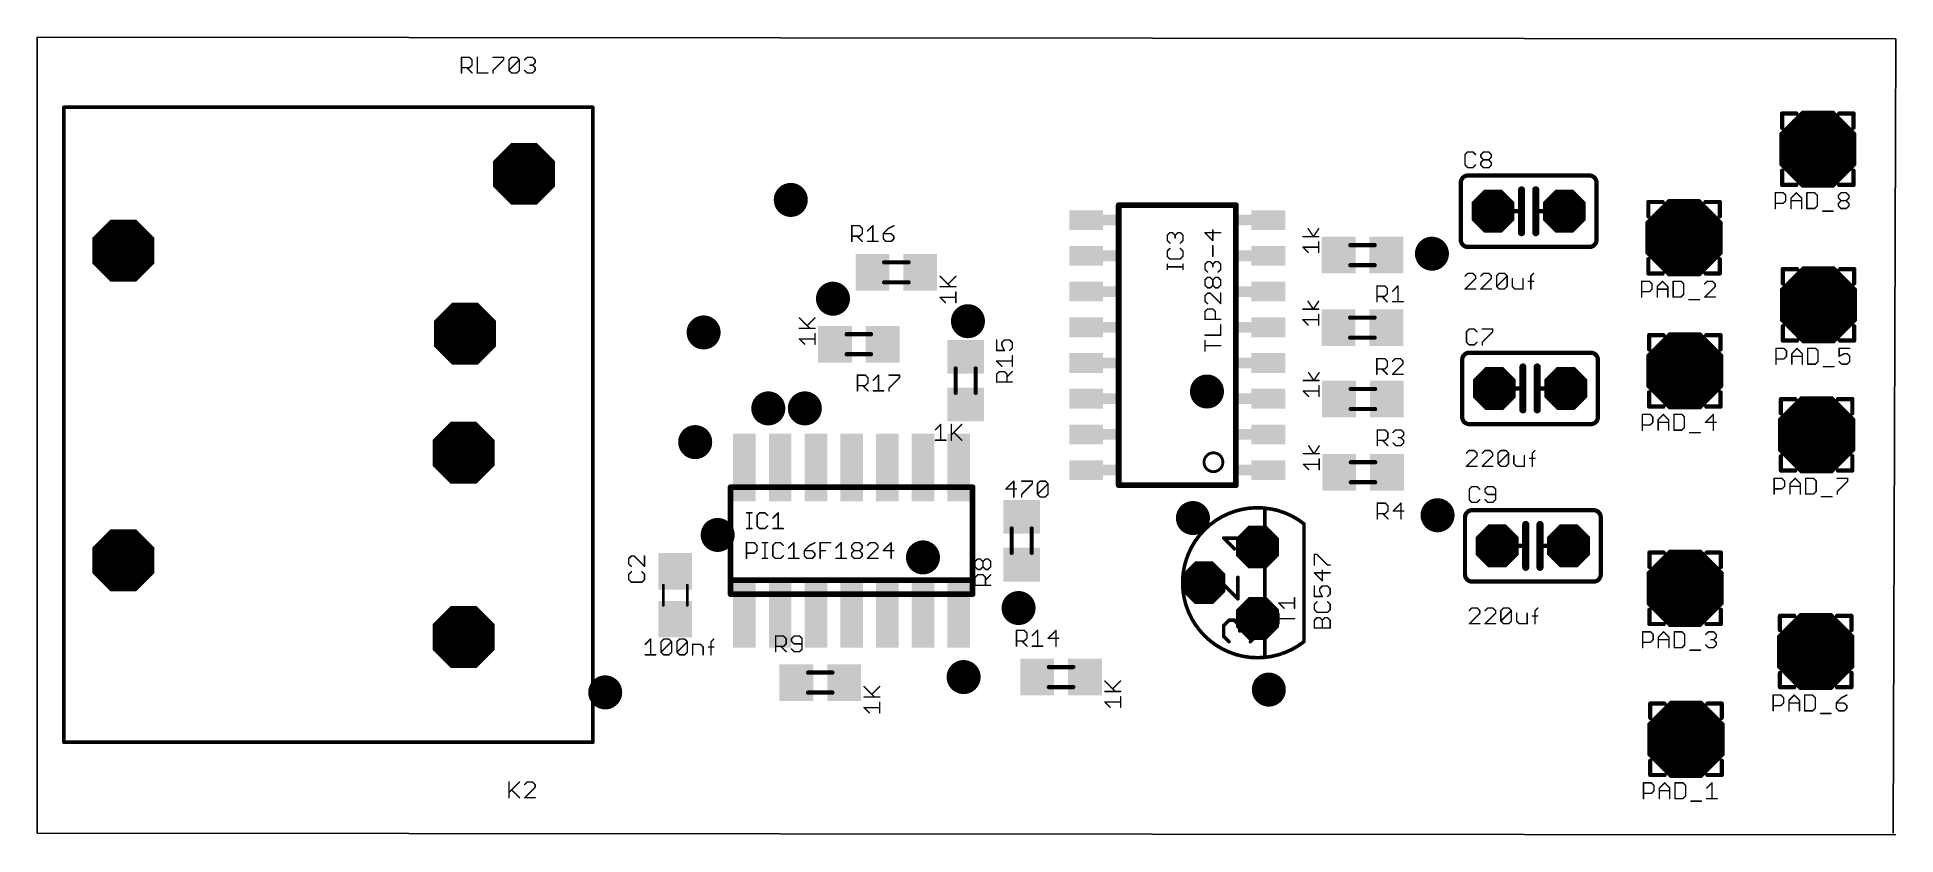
# Model space of a CAD drawing. Extents: x 0.6 to 66.7, y 0.1 to 28.5.
import ezdxf

# ---------------------------------------------------------------- set-up
doc = ezdxf.new("R2010")
doc.units = 0
for name, color, linetype in [('20', 7, 'CONTINUOUS'), ('21', 253, 'CONTINUOUS'), ('25', 253, 'CONTINUOUS'), ('27', 253, 'CONTINUOUS'), ('29', 253, 'CONTINUOUS'), ('51', 253, 'CONTINUOUS')]:
    doc.layers.add(name, color=color, linetype=linetype)

# ---------------------------------------------------------------- blocks, each defined once
blk = doc.blocks.new('RECT')
blk.add_solid([(-0.5, -0.5), (0.5, -0.5), (-0.5, 0.5), (0.5, 0.5)])
blk = doc.blocks.new('OCTAGONP')
at = {"const_width": 0.5}
blk.add_lwpolyline([(-0.25, -0.1036), (-0.25, 0.1036), (-0.1036, 0.25), (0.1036, 0.25), (0.25, 0.1036), (0.25, -0.1036), (0.1036, -0.25), (-0.1036, -0.25), (-0.25, -0.1036), (-0.25, 0.1036)], dxfattribs=at)
blk = doc.blocks.new('ROUNDV')
at = {"const_width": 0.5}
blk.add_lwpolyline([(0, -0.25, 1), (0, 0.25, 1), (0, -0.25)], format="xyb", dxfattribs=at)

msp = doc.modelspace()

# ---------------------------------------------------------------- linework, layer by layer
at = {"layer": '20'}
for p, q in [((66.6573, 28.3955), (0.56, 28.46)), ((0.56, 28.46), (0.56, 0.16)), ((66.56, 0.16), (66.6573, 28.3955)), ((66.6573, 0.0955), (0.56, 0.16))]:
    msp.add_line(p, q, dxfattribs=at)
at = {"layer": '21'}
for points, const_width in [([(62.6123, 25.7456), (63.1203, 25.7456)], 0.1524), ([(62.6123, 25.7456), (62.6123, 25.2376)], 0.1524), ([(65.1523, 25.7456), (64.6443, 25.7456)], 0.1524), ([(65.1523, 25.7456), (65.1523, 25.2376)], 0.1524), ([(51.187, 23.286), (51.187, 21.254)], 0.1524), ([(51.441, 23.54), (55.759, 23.54)], 0.1524), ([(53.346, 23.032), (53.346, 22.27)], 0.254), ([(53.854, 22.27), (53.854, 23.032)], 0.254), ([(56.013, 23.286), (56.013, 21.254)], 0.1524), ([(62.6123, 23.2056), (62.6123, 23.7136)], 0.1524), ([(62.6123, 23.2056), (63.1203, 23.2056)], 0.1524), ([(65.1523, 23.2056), (64.6443, 23.2056)], 0.1524), ([(65.1523, 23.2056), (65.1523, 23.7136)], 0.1524), ([(43.19, 22.4871), (39.0202, 22.4871)], 0.2032), ([(39.0202, 22.4871), (39.0202, 12.5303)], 0.2032), ([(43.19, 12.5303), (43.19, 22.4871)], 0.2032), ([(57.8561, 22.5981), (58.3641, 22.5981)], 0.1524), ([(57.8561, 22.5981), (57.8561, 22.0901)], 0.1524), ([(60.3961, 22.5981), (59.8881, 22.5981)], 0.1524), ([(60.3961, 22.5981), (60.3961, 22.0901)], 0.1524), ([(53.346, 22.27), (53.219, 22.27)], 0.1524), ([(53.346, 22.27), (53.346, 21.508)], 0.254), ([(53.854, 22.27), (53.854, 21.508)], 0.254), ([(53.981, 22.27), (53.854, 22.27)], 0.1524), ([(55.759, 21), (51.441, 21)], 0.1524), ([(57.8561, 20.0581), (57.8561, 20.5661)], 0.1524), ([(60.3961, 20.0581), (60.3961, 20.5661)], 0.1524), ([(57.8561, 20.0581), (58.3641, 20.0581)], 0.1524), ([(60.3961, 20.0581), (59.8881, 20.0581)], 0.1524), ([(62.6375, 20.2112), (63.1455, 20.2112)], 0.1524), ([(62.6375, 20.2112), (62.6375, 19.7032)], 0.1524), ([(65.1775, 20.2112), (64.6695, 20.2112)], 0.1524), ([(65.1775, 20.2112), (65.1775, 19.7032)], 0.1524), ([(57.8844, 17.8638), (58.3924, 17.8638)], 0.1524), ([(57.8844, 17.8638), (57.8844, 17.3558)], 0.1524), ([(60.4244, 17.8638), (59.9164, 17.8638)], 0.1524), ([(60.4244, 17.8638), (60.4244, 17.3558)], 0.1524), ([(62.6375, 17.6712), (62.6375, 18.1792)], 0.1524), ([(65.1775, 17.6712), (65.1775, 18.1792)], 0.1524), ([(51.491, 17.24), (55.809, 17.24)], 0.1524), ([(62.6375, 17.6712), (63.1455, 17.6712)], 0.1524), ([(65.1775, 17.6712), (64.6695, 17.6712)], 0.1524), ([(51.237, 16.986), (51.237, 14.954)], 0.1524), ([(53.396, 16.732), (53.396, 15.97)], 0.254), ([(53.904, 15.97), (53.904, 16.732)], 0.254), ([(56.063, 16.986), (56.063, 14.954)], 0.1524), ([(53.396, 15.97), (53.269, 15.97)], 0.1524), ([(53.396, 15.97), (53.396, 15.208)], 0.254), ([(53.904, 15.97), (53.904, 15.208)], 0.254), ([(54.031, 15.97), (53.904, 15.97)], 0.1524), ([(57.8844, 15.3238), (57.8844, 15.8318)], 0.1524), ([(60.4244, 15.3238), (60.4244, 15.8318)], 0.1524), ([(57.8844, 15.3238), (58.3924, 15.3238)], 0.1524), ([(60.4244, 15.3238), (59.9164, 15.3238)], 0.1524), ([(62.5707, 15.5907), (63.0787, 15.5907)], 0.1524), ([(62.5707, 15.5907), (62.5707, 15.0827)], 0.1524), ([(65.1107, 15.5907), (64.6027, 15.5907)], 0.1524), ([(65.1107, 15.5907), (65.1107, 15.0827)], 0.1524), ([(55.809, 14.7), (51.491, 14.7)], 0.1524), ([(62.5707, 13.0507), (62.5707, 13.5587)], 0.1524), ([(65.1107, 13.0507), (65.1107, 13.5587)], 0.1524), ([(39.0202, 12.5303), (43.19, 12.5303)], 0.2032), ([(62.5707, 13.0507), (63.0787, 13.0507)], 0.1524), ([(65.1107, 13.0507), (64.6027, 13.0507)], 0.1524), ([(44.214, 11.3137), (44.214, 11.7149)], 0.127), ([(51.337, 11.386), (51.337, 9.354)], 0.1524), ([(51.591, 11.64), (55.909, 11.64)], 0.1524), ([(53.496, 11.132), (53.496, 10.37)], 0.254), ([(54.004, 10.37), (54.004, 11.132)], 0.254), ([(56.163, 11.386), (56.163, 9.354)], 0.1524), ([(45.611, 6.9655), (45.611, 11.1545)], 0.127), ([(53.496, 10.37), (53.369, 10.37)], 0.1524), ([(53.496, 10.37), (53.496, 9.608)], 0.254), ([(54.004, 10.37), (54.004, 9.608)], 0.254), ([(54.131, 10.37), (54.004, 10.37)], 0.1524), ([(57.8955, 10.1324), (58.4035, 10.1324)], 0.1524), ([(57.8955, 10.1324), (57.8955, 9.6244)], 0.1524), ([(60.4355, 10.1324), (59.9275, 10.1324)], 0.1524), ([(60.4355, 10.1324), (60.4355, 9.6244)], 0.1524), ([(44.214, 8.7737), (44.214, 9.3463)], 0.127), ([(55.909, 9.1), (51.591, 9.1)], 0.1524), ([(57.8955, 7.5924), (57.8955, 8.1004)], 0.1524), ([(60.4355, 7.5924), (60.4355, 8.1004)], 0.1524), ([(62.5372, 7.8826), (63.0452, 7.8826)], 0.1524), ([(62.5372, 7.8826), (62.5372, 7.3746)], 0.1524), ([(65.0772, 7.8826), (64.5692, 7.8826)], 0.1524), ([(65.0772, 7.8826), (65.0772, 7.3746)], 0.1524), ([(57.8955, 7.5924), (58.4035, 7.5924)], 0.1524), ([(60.4355, 7.5924), (59.9275, 7.5924)], 0.1524), ([(44.214, 6.4051), (44.214, 6.8063)], 0.127), ([(62.5372, 5.3426), (62.5372, 5.8506)], 0.1524), ([(62.5372, 5.3426), (63.0452, 5.3426)], 0.1524), ([(65.0772, 5.3426), (64.5692, 5.3426)], 0.1524), ([(65.0772, 5.3426), (65.0772, 5.8506)], 0.1524), ([(57.9254, 4.763), (58.4334, 4.763)], 0.1524), ([(57.9254, 4.763), (57.9254, 4.255)], 0.1524), ([(60.4654, 4.763), (59.9574, 4.763)], 0.1524), ([(60.4654, 4.763), (60.4654, 4.255)], 0.1524), ([(57.9254, 2.223), (57.9254, 2.731)], 0.1524), ([(60.4654, 2.223), (60.4654, 2.731)], 0.1524), ([(57.9254, 2.223), (58.4334, 2.223)], 0.1524), ([(60.4654, 2.223), (59.9574, 2.223)], 0.1524)]:
    msp.add_lwpolyline(points, dxfattribs=dict(at, const_width=const_width))
for points, const_width in [([(62.6123, 25.7837, 1), (62.6123, 25.7075)], 0.0762), ([(62.6504, 25.7456, 1), (62.5742, 25.7456)], 0.0762), ([(63.1203, 25.7075, 1), (63.1203, 25.7837)], 0.0762), ([(64.6443, 25.7837, 1), (64.6443, 25.7075)], 0.0762), ([(65.1904, 25.7456, 1), (65.1142, 25.7456)], 0.0762), ([(65.1523, 25.7075, 1), (65.1523, 25.7837)], 0.0762), ([(62.5742, 25.2376, 1), (62.6504, 25.2376)], 0.0762), ([(65.1142, 25.2376, 1), (65.1904, 25.2376)], 0.0762), ([(51.441, 23.54, 0.4142), (51.187, 23.286)], 0.1524), ([(51.2251, 23.286, 1), (51.1489, 23.286)], 0.0762), ([(51.1489, 23.286, 1), (51.2251, 23.286)], 0.0762), ([(51.441, 23.5781, 1), (51.441, 23.5019)], 0.0762), ([(51.441, 23.5019, 1), (51.441, 23.5781)], 0.0762), ([(53.4095, 23.032, 1), (53.2825, 23.032)], 0.127), ([(53.9175, 23.032, 1), (53.7905, 23.032)], 0.127), ([(56.013, 23.286, 0.4142), (55.759, 23.54)], 0.1524), ([(55.759, 23.5781, 1), (55.759, 23.5019)], 0.0762), ([(55.759, 23.5019, 1), (55.759, 23.5781)], 0.0762), ([(56.0511, 23.286, 1), (55.9749, 23.286)], 0.0762), ([(55.9749, 23.286, 1), (56.0511, 23.286)], 0.0762), ([(62.6504, 23.7136, 1), (62.5742, 23.7136)], 0.0762), ([(62.6123, 23.2437, 1), (62.6123, 23.1675)], 0.0762), ([(62.5742, 23.2056, 1), (62.6504, 23.2056)], 0.0762), ([(63.1203, 23.1675, 1), (63.1203, 23.2437)], 0.0762), ([(64.6443, 23.2437, 1), (64.6443, 23.1675)], 0.0762), ([(65.1904, 23.7136, 1), (65.1142, 23.7136)], 0.0762), ([(65.1142, 23.2056, 1), (65.1904, 23.2056)], 0.0762), ([(65.1523, 23.1675, 1), (65.1523, 23.2437)], 0.0762), ([(39.0202, 22.5379, 1), (39.0202, 22.4363)], 0.1016), ([(39.071, 22.4871, 1), (38.9694, 22.4871)], 0.1016), ([(43.2408, 22.4871, 1), (43.1392, 22.4871)], 0.1016), ([(43.19, 22.4363, 1), (43.19, 22.5379)], 0.1016), ([(57.8561, 22.6362, 1), (57.8561, 22.56)], 0.0762), ([(57.8942, 22.5981, 1), (57.818, 22.5981)], 0.0762), ([(58.3641, 22.56, 1), (58.3641, 22.6362)], 0.0762), ([(59.8881, 22.6362, 1), (59.8881, 22.56)], 0.0762), ([(60.4342, 22.5981, 1), (60.358, 22.5981)], 0.0762), ([(60.3961, 22.56, 1), (60.3961, 22.6362)], 0.0762), ([(53.219, 22.3081, 1), (53.219, 22.2319)], 0.0762), ([(53.4095, 22.27, 1), (53.2825, 22.27)], 0.127), ([(53.2825, 22.27, 1), (53.4095, 22.27)], 0.127), ([(53.346, 22.2319, 1), (53.346, 22.3081)], 0.0762), ([(53.9175, 22.27, 1), (53.7905, 22.27)], 0.127), ([(53.7905, 22.27, 1), (53.9175, 22.27)], 0.127), ([(53.854, 22.3081, 1), (53.854, 22.2319)], 0.0762), ([(53.981, 22.2319, 1), (53.981, 22.3081)], 0.0762), ([(57.818, 22.0901, 1), (57.8942, 22.0901)], 0.0762), ([(60.358, 22.0901, 1), (60.4342, 22.0901)], 0.0762), ([(51.187, 21.254, 0.4142), (51.441, 21)], 0.1524), ([(51.2251, 21.254, 1), (51.1489, 21.254)], 0.0762), ([(51.1489, 21.254, 1), (51.2251, 21.254)], 0.0762), ([(53.2825, 21.508, 1), (53.4095, 21.508)], 0.127), ([(53.7905, 21.508, 1), (53.9175, 21.508)], 0.127), ([(55.759, 21, 0.4142), (56.013, 21.254)], 0.1524), ([(56.0511, 21.254, 1), (55.9749, 21.254)], 0.0762), ([(55.9749, 21.254, 1), (56.0511, 21.254)], 0.0762), ([(51.441, 21.0381, 1), (51.441, 20.9619)], 0.0762), ([(51.441, 20.9619, 1), (51.441, 21.0381)], 0.0762), ([(55.759, 21.0381, 1), (55.759, 20.9619)], 0.0762), ([(55.759, 20.9619, 1), (55.759, 21.0381)], 0.0762), ([(57.8942, 20.5661, 1), (57.818, 20.5661)], 0.0762), ([(60.4342, 20.5661, 1), (60.358, 20.5661)], 0.0762), ([(57.8561, 20.0962, 1), (57.8561, 20.02)], 0.0762), ([(57.818, 20.0581, 1), (57.8942, 20.0581)], 0.0762), ([(58.3641, 20.02, 1), (58.3641, 20.0962)], 0.0762), ([(59.8881, 20.0962, 1), (59.8881, 20.02)], 0.0762), ([(60.358, 20.0581, 1), (60.4342, 20.0581)], 0.0762), ([(60.3961, 20.02, 1), (60.3961, 20.0962)], 0.0762), ([(62.6375, 20.2493, 1), (62.6375, 20.1731)], 0.0762), ([(62.6756, 20.2112, 1), (62.5994, 20.2112)], 0.0762), ([(63.1455, 20.1731, 1), (63.1455, 20.2493)], 0.0762), ([(64.6695, 20.2493, 1), (64.6695, 20.1731)], 0.0762), ([(65.2156, 20.2112, 1), (65.1394, 20.2112)], 0.0762), ([(65.1775, 20.1731, 1), (65.1775, 20.2493)], 0.0762), ([(62.5994, 19.7032, 1), (62.6756, 19.7032)], 0.0762), ([(65.1394, 19.7032, 1), (65.2156, 19.7032)], 0.0762), ([(57.8844, 17.9019, 1), (57.8844, 17.8257)], 0.0762), ([(57.9225, 17.8638, 1), (57.8463, 17.8638)], 0.0762), ([(58.3924, 17.8257, 1), (58.3924, 17.9019)], 0.0762), ([(59.9164, 17.9019, 1), (59.9164, 17.8257)], 0.0762), ([(60.4625, 17.8638, 1), (60.3863, 17.8638)], 0.0762), ([(60.4244, 17.8257, 1), (60.4244, 17.9019)], 0.0762), ([(62.6756, 18.1792, 1), (62.5994, 18.1792)], 0.0762), ([(65.2156, 18.1792, 1), (65.1394, 18.1792)], 0.0762), ([(51.491, 17.24, 0.4142), (51.237, 16.986)], 0.1524), ([(51.491, 17.2781, 1), (51.491, 17.2019)], 0.0762), ([(51.491, 17.2019, 1), (51.491, 17.2781)], 0.0762), ([(56.063, 16.986, 0.4142), (55.809, 17.24)], 0.1524), ([(55.809, 17.2781, 1), (55.809, 17.2019)], 0.0762), ([(55.809, 17.2019, 1), (55.809, 17.2781)], 0.0762), ([(57.8463, 17.3558, 1), (57.9225, 17.3558)], 0.0762), ([(60.3863, 17.3558, 1), (60.4625, 17.3558)], 0.0762), ([(62.6375, 17.7093, 1), (62.6375, 17.6331)], 0.0762), ([(62.5994, 17.6712, 1), (62.6756, 17.6712)], 0.0762), ([(63.1455, 17.6331, 1), (63.1455, 17.7093)], 0.0762), ([(64.6695, 17.7093, 1), (64.6695, 17.6331)], 0.0762), ([(65.1394, 17.6712, 1), (65.2156, 17.6712)], 0.0762), ([(65.1775, 17.6331, 1), (65.1775, 17.7093)], 0.0762), ([(51.2751, 16.986, 1), (51.1989, 16.986)], 0.0762), ([(51.1989, 16.986, 1), (51.2751, 16.986)], 0.0762), ([(53.4595, 16.732, 1), (53.3325, 16.732)], 0.127), ([(53.9675, 16.732, 1), (53.8405, 16.732)], 0.127), ([(56.1011, 16.986, 1), (56.0249, 16.986)], 0.0762), ([(56.0249, 16.986, 1), (56.1011, 16.986)], 0.0762), ([(53.269, 16.0081, 1), (53.269, 15.9319)], 0.0762), ([(53.4595, 15.97, 1), (53.3325, 15.97)], 0.127), ([(53.3325, 15.97, 1), (53.4595, 15.97)], 0.127), ([(53.396, 15.9319, 1), (53.396, 16.0081)], 0.0762), ([(53.9675, 15.97, 1), (53.8405, 15.97)], 0.127), ([(53.8405, 15.97, 1), (53.9675, 15.97)], 0.127), ([(53.904, 16.0081, 1), (53.904, 15.9319)], 0.0762), ([(54.031, 15.9319, 1), (54.031, 16.0081)], 0.0762), ([(57.9225, 15.8318, 1), (57.8463, 15.8318)], 0.0762), ([(60.4625, 15.8318, 1), (60.3863, 15.8318)], 0.0762), ([(53.3325, 15.208, 1), (53.4595, 15.208)], 0.127), ([(53.8405, 15.208, 1), (53.9675, 15.208)], 0.127), ([(57.8844, 15.3619, 1), (57.8844, 15.2857)], 0.0762), ([(57.8463, 15.3238, 1), (57.9225, 15.3238)], 0.0762), ([(58.3924, 15.2857, 1), (58.3924, 15.3619)], 0.0762), ([(59.9164, 15.3619, 1), (59.9164, 15.2857)], 0.0762), ([(60.3863, 15.3238, 1), (60.4625, 15.3238)], 0.0762), ([(60.4244, 15.2857, 1), (60.4244, 15.3619)], 0.0762), ([(62.5707, 15.6288, 1), (62.5707, 15.5526)], 0.0762), ([(62.6088, 15.5907, 1), (62.5326, 15.5907)], 0.0762), ([(63.0787, 15.5526, 1), (63.0787, 15.6288)], 0.0762), ([(64.6027, 15.6288, 1), (64.6027, 15.5526)], 0.0762), ([(65.1488, 15.5907, 1), (65.0726, 15.5907)], 0.0762), ([(65.1107, 15.5526, 1), (65.1107, 15.6288)], 0.0762), ([(51.237, 14.954, 0.4142), (51.491, 14.7)], 0.1524), ([(51.2751, 14.954, 1), (51.1989, 14.954)], 0.0762), ([(51.1989, 14.954, 1), (51.2751, 14.954)], 0.0762), ([(51.491, 14.7381, 1), (51.491, 14.6619)], 0.0762), ([(51.491, 14.6619, 1), (51.491, 14.7381)], 0.0762), ([(55.809, 14.7, 0.4142), (56.063, 14.954)], 0.1524), ([(55.809, 14.7381, 1), (55.809, 14.6619)], 0.0762), ([(55.809, 14.6619, 1), (55.809, 14.7381)], 0.0762), ([(56.1011, 14.954, 1), (56.0249, 14.954)], 0.0762), ([(56.0249, 14.954, 1), (56.1011, 14.954)], 0.0762), ([(62.5326, 15.0827, 1), (62.6088, 15.0827)], 0.0762), ([(65.0726, 15.0827, 1), (65.1488, 15.0827)], 0.0762), ([(42.3901, 13.0098, 1), (42.3901, 13.6796, 1), (42.3901, 13.0098)], 0.1016), ([(62.6088, 13.5587, 1), (62.5326, 13.5587)], 0.0762), ([(65.1488, 13.5587, 1), (65.0726, 13.5587)], 0.0762), ([(39.0202, 12.5811, 1), (39.0202, 12.4795)], 0.1016), ([(38.9694, 12.5303, 1), (39.071, 12.5303)], 0.1016), ([(43.1392, 12.5303, 1), (43.2408, 12.5303)], 0.1016), ([(43.19, 12.4795, 1), (43.19, 12.5811)], 0.1016), ([(62.5707, 13.0888, 1), (62.5707, 13.0126)], 0.0762), ([(62.5326, 13.0507, 1), (62.6088, 13.0507)], 0.0762), ([(63.0787, 13.0126, 1), (63.0787, 13.0888)], 0.0762), ([(64.6027, 13.0888, 1), (64.6027, 13.0126)], 0.0762), ([(65.0726, 13.0507, 1), (65.1488, 13.0507)], 0.0762), ([(65.1107, 13.0126, 1), (65.1107, 13.0888)], 0.0762), ([(45.611, 11.1545, 0.5267), (41.4116, 9.8463)], 0.127), ([(44.2458, 11.7149, 1), (44.1822, 11.7149)], 0.0635), ([(44.1822, 11.3137, 1), (44.2458, 11.3137)], 0.0635), ([(51.591, 11.64, 0.4142), (51.337, 11.386)], 0.1524), ([(51.3751, 11.386, 1), (51.2989, 11.386)], 0.0762), ([(51.2989, 11.386, 1), (51.3751, 11.386)], 0.0762), ([(51.591, 11.6781, 1), (51.591, 11.6019)], 0.0762), ([(51.591, 11.6019, 1), (51.591, 11.6781)], 0.0762), ([(53.5595, 11.132, 1), (53.4325, 11.132)], 0.127), ([(54.0675, 11.132, 1), (53.9405, 11.132)], 0.127), ([(56.163, 11.386, 0.4142), (55.909, 11.64)], 0.1524), ([(55.909, 11.6781, 1), (55.909, 11.6019)], 0.0762), ([(55.909, 11.6019, 1), (55.909, 11.6781)], 0.0762), ([(56.2011, 11.386, 1), (56.1249, 11.386)], 0.0762), ([(56.1249, 11.386, 1), (56.2011, 11.386)], 0.0762), ([(45.6428, 11.1545, 1), (45.5793, 11.1545)], 0.0635), ([(45.5913, 11.1296, 1), (45.6307, 11.1794)], 0.0635), ([(53.369, 10.4081, 1), (53.369, 10.3319)], 0.0762), ([(53.5595, 10.37, 1), (53.4325, 10.37)], 0.127), ([(53.4325, 10.37, 1), (53.5595, 10.37)], 0.127), ([(53.496, 10.3319, 1), (53.496, 10.4081)], 0.0762), ([(54.0675, 10.37, 1), (53.9405, 10.37)], 0.127), ([(53.9405, 10.37, 1), (54.0675, 10.37)], 0.127), ([(54.004, 10.4081, 1), (54.004, 10.3319)], 0.0762), ([(54.131, 10.3319, 1), (54.131, 10.4081)], 0.0762), ([(57.8955, 10.1705, 1), (57.8955, 10.0943)], 0.0762), ([(57.9336, 10.1324, 1), (57.8574, 10.1324)], 0.0762), ([(58.4035, 10.0943, 1), (58.4035, 10.1705)], 0.0762), ([(59.9275, 10.1705, 1), (59.9275, 10.0943)], 0.0762), ([(60.4736, 10.1324, 1), (60.3974, 10.1324)], 0.0762), ([(60.4355, 10.0943, 1), (60.4355, 10.1705)], 0.0762), ([(41.3813, 9.8557, 1), (41.4419, 9.8369)], 0.0635), ([(44.2458, 9.3463, 1), (44.1822, 9.3463)], 0.0635), ([(51.337, 9.354, 0.4142), (51.591, 9.1)], 0.1524), ([(51.3751, 9.354, 1), (51.2989, 9.354)], 0.0762), ([(51.2989, 9.354, 1), (51.3751, 9.354)], 0.0762), ([(53.4325, 9.608, 1), (53.5595, 9.608)], 0.127), ([(53.9405, 9.608, 1), (54.0675, 9.608)], 0.127), ([(55.909, 9.1, 0.4142), (56.163, 9.354)], 0.1524), ([(56.2011, 9.354, 1), (56.1249, 9.354)], 0.0762), ([(56.1249, 9.354, 1), (56.2011, 9.354)], 0.0762), ([(57.8574, 9.6244, 1), (57.9336, 9.6244)], 0.0762), ([(60.3974, 9.6244, 1), (60.4736, 9.6244)], 0.0762), ([(44.1822, 8.7737, 1), (44.2458, 8.7737)], 0.0635), ([(51.591, 9.1381, 1), (51.591, 9.0619)], 0.0762), ([(51.591, 9.0619, 1), (51.591, 9.1381)], 0.0762), ([(55.909, 9.1381, 1), (55.909, 9.0619)], 0.0762), ([(55.909, 9.0619, 1), (55.909, 9.1381)], 0.0762), ([(41.4115, 8.2737, 0.3557), (44.214, 6.4051)], 0.127), ([(41.4418, 8.2831, 1), (41.3812, 8.2643)], 0.0635), ([(57.9336, 8.1004, 1), (57.8574, 8.1004)], 0.0762), ([(60.4736, 8.1004, 1), (60.3974, 8.1004)], 0.0762), ([(62.5372, 7.9207, 1), (62.5372, 7.8445)], 0.0762), ([(62.5753, 7.8826, 1), (62.4991, 7.8826)], 0.0762), ([(63.0452, 7.8445, 1), (63.0452, 7.9207)], 0.0762), ([(64.5692, 7.9207, 1), (64.5692, 7.8445)], 0.0762), ([(65.1153, 7.8826, 1), (65.0391, 7.8826)], 0.0762), ([(65.0772, 7.8445, 1), (65.0772, 7.9207)], 0.0762), ([(57.8955, 7.6305, 1), (57.8955, 7.5543)], 0.0762), ([(57.8574, 7.5924, 1), (57.9336, 7.5924)], 0.0762), ([(58.4035, 7.5543, 1), (58.4035, 7.6305)], 0.0762), ([(59.9275, 7.6305, 1), (59.9275, 7.5543)], 0.0762), ([(60.3974, 7.5924, 1), (60.4736, 7.5924)], 0.0762), ([(60.4355, 7.5543, 1), (60.4355, 7.6305)], 0.0762), ([(62.4991, 7.3746, 1), (62.5753, 7.3746)], 0.0762), ([(65.0391, 7.3746, 1), (65.1153, 7.3746)], 0.0762), ([(44.2458, 6.8063, 1), (44.1822, 6.8063)], 0.0635), ([(44.214, 6.4051, 0.144), (45.611, 6.9654)], 0.127), ([(45.5793, 6.9655, 1), (45.6428, 6.9655)], 0.0635), ([(45.6307, 6.9405, 1), (45.5913, 6.9903)], 0.0635), ([(44.1822, 6.4051, 1), (44.2458, 6.4051)], 0.0635), ([(44.211, 6.4367, 1), (44.217, 6.3735)], 0.0635), ([(44.217, 6.3735, 1), (44.211, 6.4367)], 0.0635), ([(62.5753, 5.8506, 1), (62.4991, 5.8506)], 0.0762), ([(62.5372, 5.3807, 1), (62.5372, 5.3045)], 0.0762), ([(62.4991, 5.3426, 1), (62.5753, 5.3426)], 0.0762), ([(63.0452, 5.3045, 1), (63.0452, 5.3807)], 0.0762), ([(64.5692, 5.3807, 1), (64.5692, 5.3045)], 0.0762), ([(65.1153, 5.8506, 1), (65.0391, 5.8506)], 0.0762), ([(65.0391, 5.3426, 1), (65.1153, 5.3426)], 0.0762), ([(65.0772, 5.3045, 1), (65.0772, 5.3807)], 0.0762), ([(57.9254, 4.8011, 1), (57.9254, 4.7249)], 0.0762), ([(57.9635, 4.763, 1), (57.8873, 4.763)], 0.0762), ([(58.4334, 4.7249, 1), (58.4334, 4.8011)], 0.0762), ([(59.9574, 4.8011, 1), (59.9574, 4.7249)], 0.0762), ([(60.5035, 4.763, 1), (60.4273, 4.763)], 0.0762), ([(60.4654, 4.7249, 1), (60.4654, 4.8011)], 0.0762), ([(57.8873, 4.255, 1), (57.9635, 4.255)], 0.0762), ([(60.4273, 4.255, 1), (60.5035, 4.255)], 0.0762), ([(57.9635, 2.731, 1), (57.8873, 2.731)], 0.0762), ([(60.5035, 2.731, 1), (60.4273, 2.731)], 0.0762), ([(57.9254, 2.2611, 1), (57.9254, 2.1849)], 0.0762), ([(57.8873, 2.223, 1), (57.9635, 2.223)], 0.0762), ([(58.4334, 2.1849, 1), (58.4334, 2.2611)], 0.0762), ([(59.9574, 2.2611, 1), (59.9574, 2.1849)], 0.0762), ([(60.4273, 2.223, 1), (60.5035, 2.223)], 0.0762), ([(60.4654, 2.1849, 1), (60.4654, 2.2611)], 0.0762)]:
    msp.add_lwpolyline(points, format="xyb", dxfattribs=dict(at, const_width=const_width))
at = {"layer": '25', "const_width": 0.0508}
for points in [[(51.4326, 24.3787), (51.3394, 24.2855)], [(51.3394, 24.2855), (51.3394, 23.9126)], [(51.3394, 23.9126), (51.4326, 23.8194)], [(51.619, 24.3787), (51.4326, 24.3787)], [(51.4326, 23.8194), (51.619, 23.8194)], [(51.7123, 24.2855), (51.619, 24.3787)], [(51.619, 23.8194), (51.7123, 23.9126)], [(51.9007, 24.2855), (51.9939, 24.3787)], [(51.9007, 24.1923), (51.9007, 24.2855)], [(51.9939, 24.099), (51.9007, 24.1923)], [(51.9007, 24.0058), (51.9939, 24.099)], [(51.9007, 23.9126), (51.9007, 24.0058)], [(51.9939, 23.8194), (51.9007, 23.9126)], [(51.9939, 24.3787), (52.1803, 24.3787)], [(51.9939, 24.099), (52.1803, 24.099)], [(52.1803, 23.8194), (51.9939, 23.8194)], [(52.1803, 24.3787), (52.2736, 24.2855)], [(52.2736, 24.1923), (52.1803, 24.099)], [(52.1803, 24.099), (52.2736, 24.0058)], [(52.2736, 23.9126), (52.1803, 23.8194)], [(52.2736, 24.2855), (52.2736, 24.1923)], [(52.2736, 24.0058), (52.2736, 23.9126)], [(62.3711, 22.3674), (62.3711, 22.9267)], [(62.3711, 22.9267), (62.6508, 22.9267)], [(62.6508, 22.5538), (62.3711, 22.5538)], [(62.6508, 22.9267), (62.744, 22.8335)], [(62.744, 22.647), (62.6508, 22.5538)], [(62.744, 22.8335), (62.744, 22.647)], [(62.9325, 22.7402), (63.1189, 22.9267)], [(62.9325, 22.3674), (62.9325, 22.7402)], [(62.9325, 22.647), (63.3053, 22.647)], [(63.1189, 22.9267), (63.3053, 22.7402)], [(63.3053, 22.7402), (63.3053, 22.3674)], [(63.4938, 22.9267), (63.4938, 22.3674)], [(63.7734, 22.9267), (63.4938, 22.9267)], [(63.8666, 22.8335), (63.7734, 22.9267)], [(63.7734, 22.3674), (63.8666, 22.4606)], [(63.8666, 22.4606), (63.8666, 22.8335)], [(64.6164, 22.8335), (64.7096, 22.9267)], [(64.6164, 22.7402), (64.6164, 22.8335)], [(64.7096, 22.647), (64.6164, 22.7402)], [(64.6164, 22.5538), (64.7096, 22.647)], [(64.6164, 22.4606), (64.6164, 22.5538)], [(64.7096, 22.3674), (64.6164, 22.4606)], [(64.7096, 22.9267), (64.896, 22.9267)], [(64.7096, 22.647), (64.896, 22.647)], [(64.896, 22.9267), (64.9892, 22.8335)], [(64.9892, 22.7402), (64.896, 22.647)], [(64.896, 22.647), (64.9892, 22.5538)], [(64.9892, 22.4606), (64.896, 22.3674)], [(64.9892, 22.8335), (64.9892, 22.7402)], [(64.9892, 22.5538), (64.9892, 22.4606)], [(63.4938, 22.3674), (63.7734, 22.3674)], [(64.0551, 22.2742), (64.4279, 22.2742)], [(64.896, 22.3674), (64.7096, 22.3674)], [(29.5295, 21.1965), (29.5295, 21.7558)], [(29.5295, 21.7558), (29.8092, 21.7558)], [(29.8092, 21.3829), (29.5295, 21.3829)], [(29.7159, 21.3829), (29.9024, 21.1965)], [(29.8092, 21.7558), (29.9024, 21.6626)], [(29.9024, 21.4761), (29.8092, 21.3829)], [(29.9024, 21.6626), (29.9024, 21.4761)], [(30.0908, 21.5693), (30.2773, 21.7558)], [(30.0908, 21.1965), (30.4637, 21.1965)], [(30.2773, 21.7558), (30.2773, 21.1965)], [(30.8386, 21.6626), (30.6521, 21.4761)], [(30.6521, 21.4761), (30.6521, 21.2897)], [(30.9318, 21.4761), (30.6521, 21.4761)], [(30.6521, 21.2897), (30.7453, 21.1965)], [(30.7453, 21.1965), (30.9318, 21.1965)], [(31.025, 21.7558), (30.8386, 21.6626)], [(31.025, 21.3829), (30.9318, 21.4761)], [(30.9318, 21.1965), (31.025, 21.2897)], [(31.025, 21.2897), (31.025, 21.3829)], [(40.7488, 21.4158), (40.842, 21.509)], [(40.7488, 21.2294), (40.7488, 21.4158)], [(40.842, 21.1362), (40.7488, 21.2294)], [(40.842, 21.509), (40.9352, 21.509)], [(40.9352, 21.509), (41.0284, 21.4158)], [(41.0284, 21.4158), (41.1216, 21.509)], [(41.0284, 21.4158), (41.0284, 21.3226)], [(41.1216, 21.509), (41.2148, 21.509)], [(41.2148, 21.509), (41.3081, 21.4158)], [(41.3081, 21.2294), (41.2148, 21.1362)], [(41.3081, 21.4158), (41.3081, 21.2294)], [(40.842, 20.9477), (40.7488, 20.8545)], [(40.7488, 20.8545), (40.7488, 20.6681)], [(40.7488, 20.6681), (40.842, 20.5748)], [(40.842, 20.5748), (41.2148, 20.5748)], [(41.3081, 20.8545), (41.2148, 20.9477)], [(41.2148, 20.5748), (41.3081, 20.6681)], [(41.3081, 20.6681), (41.3081, 20.8545)], [(40.7488, 20.2006), (40.7488, 20.3871)], [(41.3081, 20.2938), (40.7488, 20.2938)], [(41.3081, 20.2006), (41.3081, 20.3871)], [(48.2035, 19.0519), (48.2035, 19.6112)], [(48.2035, 19.6112), (48.4831, 19.6112)], [(48.4831, 19.2383), (48.2035, 19.2383)], [(48.3899, 19.2383), (48.5763, 19.0519)], [(48.4831, 19.6112), (48.5763, 19.518)], [(48.5763, 19.3316), (48.4831, 19.2383)], [(48.5763, 19.518), (48.5763, 19.3316)], [(48.7648, 19.4248), (48.9512, 19.6112)], [(48.9512, 19.6112), (48.9512, 19.0519)], [(57.615, 19.2199), (57.615, 19.7791)], [(57.615, 19.7791), (57.8946, 19.7791)], [(57.8946, 19.4063), (57.615, 19.4063)], [(57.8946, 19.7791), (57.9878, 19.6859)], [(57.9878, 19.4995), (57.8946, 19.4063)], [(57.9878, 19.6859), (57.9878, 19.4995)], [(58.1763, 19.5927), (58.3627, 19.7791)], [(58.1763, 19.2199), (58.1763, 19.5927)], [(58.1763, 19.4995), (58.5491, 19.4995)], [(58.3627, 19.7791), (58.5491, 19.5927)], [(58.5491, 19.5927), (58.5491, 19.2199)], [(58.7376, 19.7791), (58.7376, 19.2199)], [(59.0172, 19.7791), (58.7376, 19.7791)], [(58.7376, 19.2199), (59.0172, 19.2199)], [(59.1104, 19.6859), (59.0172, 19.7791)], [(59.0172, 19.2199), (59.1104, 19.3131)], [(59.1104, 19.3131), (59.1104, 19.6859)], [(59.9534, 19.7791), (59.8602, 19.6859)], [(59.8602, 19.2199), (60.2331, 19.5927)], [(60.2331, 19.2199), (59.8602, 19.2199)], [(60.1398, 19.7791), (59.9534, 19.7791)], [(60.2331, 19.6859), (60.1398, 19.7791)], [(60.2331, 19.5927), (60.2331, 19.6859)], [(48.7648, 19.0519), (49.1376, 19.0519)], [(59.2989, 19.1267), (59.6717, 19.1267)], [(51.4826, 18.0787), (51.3894, 17.9855)], [(51.3894, 17.9855), (51.3894, 17.6126)], [(51.669, 18.0787), (51.4826, 18.0787)], [(51.7623, 17.9855), (51.669, 18.0787)], [(51.9507, 18.0787), (52.3236, 18.0787)], [(52.3236, 17.9855), (51.9507, 17.6126)], [(52.3236, 18.0787), (52.3236, 17.9855)], [(34.6773, 17.6923), (34.6773, 17.3194)], [(34.6773, 17.3194), (34.9569, 17.3194)], [(34.8637, 17.599), (34.9569, 17.6923)], [(34.8637, 17.5058), (34.8637, 17.599)], [(34.9569, 17.3194), (34.8637, 17.5058)], [(34.9569, 17.6923), (35.1433, 17.6923)], [(35.1433, 17.6923), (35.2366, 17.599)], [(35.2366, 17.4126), (35.1433, 17.3194)], [(35.2366, 17.599), (35.2366, 17.4126)], [(51.3894, 17.6126), (51.4826, 17.5194)], [(51.4826, 17.5194), (51.669, 17.5194)], [(51.669, 17.5194), (51.7623, 17.6126)], [(51.9507, 17.6126), (51.9507, 17.5194)], [(62.3963, 16.833), (62.3963, 17.3922)], [(62.3963, 17.3922), (62.676, 17.3922)], [(62.676, 17.3922), (62.7692, 17.299)], [(62.7692, 17.299), (62.7692, 17.1126)], [(62.9576, 17.2058), (63.1441, 17.3922)], [(62.9576, 16.833), (62.9576, 17.2058)], [(63.1441, 17.3922), (63.3305, 17.2058)], [(63.3305, 17.2058), (63.3305, 16.833)], [(63.519, 17.3922), (63.519, 16.833)], [(63.7986, 17.3922), (63.519, 17.3922)], [(63.8918, 17.299), (63.7986, 17.3922)], [(63.8918, 16.9262), (63.8918, 17.299)], [(65.0144, 17.3922), (64.6416, 17.3922)], [(64.6416, 17.3922), (64.6416, 17.1126)], [(64.6416, 17.1126), (64.828, 17.2058)], [(64.828, 17.2058), (64.9212, 17.2058)], [(64.9212, 17.2058), (65.0144, 17.1126)], [(34.8637, 16.7581), (34.6773, 16.9445)], [(34.6773, 16.9445), (35.2366, 16.9445)], [(34.6773, 16.4764), (34.7705, 16.5696)], [(34.7705, 16.5696), (34.9569, 16.5696)], [(34.9569, 16.5696), (35.0501, 16.4764)], [(35.0501, 16.3832), (35.2366, 16.5696)], [(35.2366, 16.7581), (35.2366, 17.131)], [(48.1993, 16.4726), (48.1993, 17.0319)], [(48.1993, 17.0319), (48.4789, 17.0319)], [(48.4789, 16.6591), (48.1993, 16.6591)], [(48.3857, 16.6591), (48.5722, 16.4726)], [(48.4789, 17.0319), (48.5722, 16.9387)], [(48.5722, 16.7523), (48.4789, 16.6591)], [(48.5722, 16.9387), (48.5722, 16.7523)], [(48.8538, 17.0319), (48.7606, 16.9387)], [(48.7606, 16.4726), (49.1335, 16.8455)], [(49.0403, 17.0319), (48.8538, 17.0319)], [(49.1335, 16.9387), (49.0403, 17.0319)], [(49.1335, 16.8455), (49.1335, 16.9387)], [(62.676, 17.0194), (62.3963, 17.0194)], [(62.7692, 17.1126), (62.676, 17.0194)], [(62.9576, 17.1126), (63.3305, 17.1126)], [(63.519, 16.833), (63.7986, 16.833)], [(63.7986, 16.833), (63.8918, 16.9262)], [(64.0803, 16.7397), (64.4531, 16.7397)], [(64.7348, 16.833), (64.6416, 16.9262)], [(64.9212, 16.833), (64.7348, 16.833)], [(65.0144, 16.9262), (64.9212, 16.833)], [(65.0144, 17.1126), (65.0144, 16.9262)], [(29.7311, 15.883), (29.7311, 16.4423)], [(29.7311, 16.4423), (30.0107, 16.4423)], [(30.0107, 16.0695), (29.7311, 16.0695)], [(29.9175, 16.0695), (30.1039, 15.883)], [(30.0107, 16.4423), (30.1039, 16.3491)], [(30.1039, 16.1627), (30.0107, 16.0695)], [(30.1039, 16.3491), (30.1039, 16.1627)], [(30.2924, 16.2559), (30.4788, 16.4423)], [(30.2924, 15.883), (30.6652, 15.883)], [(30.4788, 16.4423), (30.4788, 15.883)], [(30.8537, 16.4423), (31.2265, 16.4423)], [(31.2265, 16.3491), (30.8537, 15.9763)], [(30.8537, 15.9763), (30.8537, 15.883)], [(31.2265, 16.4423), (31.2265, 16.3491)], [(34.6773, 16.1968), (34.6773, 16.4764)], [(35.2366, 16.1968), (34.6773, 16.1968)], [(35.0501, 16.4764), (35.0501, 16.1968)], [(49.1335, 16.4726), (48.7606, 16.4726)], [(57.6432, 14.4856), (57.6432, 15.0449)], [(57.6432, 15.0449), (57.9229, 15.0449)], [(57.9229, 14.672), (57.6432, 14.672)], [(57.9229, 15.0449), (58.0161, 14.9517)], [(58.0161, 14.7652), (57.9229, 14.672)], [(58.0161, 14.9517), (58.0161, 14.7652)], [(58.2045, 14.8585), (58.391, 15.0449)], [(58.2045, 14.4856), (58.2045, 14.8585)], [(58.2045, 14.7652), (58.5774, 14.7652)], [(58.391, 15.0449), (58.5774, 14.8585)], [(58.5774, 14.8585), (58.5774, 14.4856)], [(58.7658, 15.0449), (58.7658, 14.4856)], [(59.0455, 15.0449), (58.7658, 15.0449)], [(59.1387, 14.9517), (59.0455, 15.0449)], [(59.0455, 14.4856), (59.1387, 14.5788)], [(59.1387, 14.5788), (59.1387, 14.9517)], [(60.1681, 15.0449), (59.8885, 14.7652)], [(59.8885, 14.7652), (60.2613, 14.7652)], [(60.1681, 14.4856), (60.1681, 15.0449)], [(48.2177, 13.9355), (48.2177, 14.4947)], [(48.2177, 14.4947), (48.4973, 14.4947)], [(48.4973, 14.1219), (48.2177, 14.1219)], [(48.4041, 14.1219), (48.5905, 13.9355)], [(48.4973, 14.4947), (48.5905, 14.4015)], [(48.5905, 14.2151), (48.4973, 14.1219)], [(48.5905, 14.4015), (48.5905, 14.2151)], [(48.779, 14.4015), (48.8722, 14.4947)], [(48.8722, 13.9355), (48.779, 14.0287)], [(48.8722, 14.4947), (49.0586, 14.4947)], [(49.0586, 13.9355), (48.8722, 13.9355)], [(49.0586, 14.2151), (48.9654, 14.2151)], [(49.0586, 14.4947), (49.1518, 14.4015)], [(49.1518, 14.3083), (49.0586, 14.2151)], [(49.0586, 14.2151), (49.1518, 14.1219)], [(49.1518, 14.0287), (49.0586, 13.9355)], [(49.1518, 14.4015), (49.1518, 14.3083)], [(49.1518, 14.1219), (49.1518, 14.0287)], [(58.7658, 14.4856), (59.0455, 14.4856)], [(59.3271, 14.3924), (59.7, 14.3924)], [(62.3295, 12.2125), (62.3295, 12.7717)], [(62.3295, 12.7717), (62.6092, 12.7717)], [(62.6092, 12.7717), (62.7024, 12.6785)], [(62.7024, 12.6785), (62.7024, 12.4921)], [(62.8909, 12.5853), (63.0773, 12.7717)], [(62.8909, 12.2125), (62.8909, 12.5853)], [(63.0773, 12.7717), (63.2637, 12.5853)], [(63.2637, 12.5853), (63.2637, 12.2125)], [(63.4522, 12.7717), (63.4522, 12.2125)], [(63.7318, 12.7717), (63.4522, 12.7717)], [(63.825, 12.6785), (63.7318, 12.7717)], [(63.825, 12.3057), (63.825, 12.6785)], [(64.5748, 12.7717), (64.9476, 12.7717)], [(64.9476, 12.6785), (64.5748, 12.3057)], [(64.9476, 12.7717), (64.9476, 12.6785)], [(48.2218, 11.3304), (48.2218, 11.8896)], [(48.2218, 11.8896), (48.5015, 11.8896)], [(48.5015, 11.8896), (48.5947, 11.7964)], [(49.0628, 11.8896), (48.7832, 11.61)], [(49.0628, 11.3304), (49.0628, 11.8896)], [(51.5826, 12.4787), (51.4894, 12.3855)], [(51.4894, 12.3855), (51.4894, 12.0126)], [(51.4894, 12.0126), (51.5826, 11.9194)], [(51.769, 12.4787), (51.5826, 12.4787)], [(51.5826, 11.9194), (51.769, 11.9194)], [(51.8623, 12.3855), (51.769, 12.4787)], [(51.769, 11.9194), (51.8623, 12.0126)], [(52.1439, 12.4787), (52.0507, 12.3855)], [(52.0507, 12.3855), (52.0507, 12.2923)], [(52.0507, 12.2923), (52.1439, 12.199)], [(52.0507, 12.0126), (52.1439, 11.9194)], [(52.3303, 12.4787), (52.1439, 12.4787)], [(52.1439, 12.199), (52.4236, 12.199)], [(52.1439, 11.9194), (52.3303, 11.9194)], [(52.4236, 12.3855), (52.3303, 12.4787)], [(52.3303, 11.9194), (52.4236, 12.0126)], [(52.4236, 12.0126), (52.4236, 12.3855)], [(62.6092, 12.3989), (62.3295, 12.3989)], [(62.7024, 12.4921), (62.6092, 12.3989)], [(62.8909, 12.4921), (63.2637, 12.4921)], [(63.4522, 12.2125), (63.7318, 12.2125)], [(63.7318, 12.2125), (63.825, 12.3057)], [(64.0135, 12.1192), (64.3863, 12.1192)], [(64.5748, 12.3057), (64.5748, 12.2125)], [(25.7899, 11.5461), (25.9763, 11.5461)], [(25.8831, 10.9868), (25.8831, 11.5461)], [(26.2573, 11.5461), (26.1641, 11.4529)], [(26.1641, 11.4529), (26.1641, 11.08)], [(26.4437, 11.5461), (26.2573, 11.5461)], [(26.5369, 11.4529), (26.4437, 11.5461)], [(26.7254, 11.3597), (26.9118, 11.5461)], [(26.9118, 11.5461), (26.9118, 10.9868)], [(48.5015, 11.5168), (48.2218, 11.5168)], [(48.4083, 11.5168), (48.5947, 11.3304)], [(48.5947, 11.61), (48.5015, 11.5168)], [(48.5947, 11.7964), (48.5947, 11.61)], [(48.7832, 11.61), (49.156, 11.61)], [(25.7899, 10.9868), (25.9763, 10.9868)], [(26.1641, 11.08), (26.2573, 10.9868)], [(26.2573, 10.9868), (26.4437, 10.9868)], [(26.4437, 10.9868), (26.5369, 11.08)], [(26.7254, 10.9868), (27.0982, 10.9868)], [(21.6915, 10.0126), (21.5983, 9.9194)], [(21.5983, 9.9194), (21.5983, 9.733)], [(21.7848, 10.0126), (21.6915, 10.0126)], [(22.1576, 9.6398), (21.7848, 10.0126)], [(22.1576, 10.0126), (22.1576, 9.6398)], [(33.9119, 9.8114), (34.0051, 9.9046)], [(34.0051, 9.9046), (34.0983, 9.9046)], [(34.0983, 9.9046), (34.1915, 9.8114)], [(34.1915, 9.8114), (34.2847, 9.9046)], [(34.2847, 9.9046), (34.3779, 9.9046)], [(34.3779, 9.9046), (34.4711, 9.8114)], [(21.5983, 9.733), (21.6915, 9.6398)], [(21.6915, 9.4513), (21.5983, 9.3581)], [(21.5983, 9.3581), (21.5983, 9.1717)], [(22.1576, 9.3581), (22.0644, 9.4513)], [(22.1576, 9.1717), (22.1576, 9.3581)], [(33.9119, 9.625), (33.9119, 9.8114)], [(34.0051, 9.5317), (33.9119, 9.625)], [(33.9119, 9.2501), (34.0051, 9.3433)], [(33.9119, 8.9704), (33.9119, 9.2501)], [(34.0983, 9.5317), (34.0051, 9.5317)], [(34.0051, 9.3433), (34.1915, 9.3433)], [(34.1915, 9.625), (34.0983, 9.5317)], [(34.1915, 9.625), (34.1915, 9.8114)], [(34.2847, 9.5317), (34.1915, 9.625)], [(34.1915, 9.3433), (34.2847, 9.2501)], [(34.3779, 9.5317), (34.2847, 9.5317)], [(34.2847, 9.1569), (34.4711, 9.3433)], [(34.2847, 9.2501), (34.2847, 8.9704)], [(34.4711, 9.625), (34.3779, 9.5317)], [(34.4711, 9.8114), (34.4711, 9.625)], [(21.5983, 9.1717), (21.6915, 9.0785)], [(21.6915, 9.0785), (22.0644, 9.0785)], [(22.0644, 9.0785), (22.1576, 9.1717)], [(34.4711, 8.9704), (33.9119, 8.9704)], [(44.9007, 8.1529), (44.7143, 8.3393)], [(44.7143, 8.3393), (45.2735, 8.3393)], [(44.7143, 7.5916), (44.7143, 7.9644)], [(45.2735, 8.1529), (45.2735, 8.5257)], [(35.3878, 6.8052), (35.3878, 7.3644)], [(35.3878, 7.3644), (35.6675, 7.3644)], [(35.6675, 7.3644), (35.7607, 7.2712)], [(35.7607, 7.2712), (35.7607, 7.0848)], [(35.9491, 7.178), (36.1356, 7.3644)], [(36.1356, 7.3644), (36.1356, 6.8052)], [(36.7901, 7.3644), (36.5104, 7.0848)], [(36.7901, 6.8052), (36.7901, 7.3644)], [(45.2735, 7.778), (44.7143, 7.778)], [(57.6544, 6.7542), (57.6544, 7.3135)], [(57.6544, 7.3135), (57.934, 7.3135)], [(57.934, 7.3135), (58.0272, 7.2203)], [(58.2157, 7.1271), (58.4021, 7.3135)], [(58.4021, 7.3135), (58.5885, 7.1271)], [(58.777, 7.3135), (58.777, 6.7542)], [(59.0566, 7.3135), (58.777, 7.3135)], [(59.1498, 7.2203), (59.0566, 7.3135)], [(59.8996, 7.2203), (59.9928, 7.3135)], [(59.9928, 7.3135), (60.1792, 7.3135)], [(60.1792, 7.3135), (60.2725, 7.2203)], [(26.8234, 6.6081), (26.8234, 7.1674)], [(26.8234, 7.1674), (27.103, 7.1674)], [(27.103, 6.7945), (26.8234, 6.7945)], [(27.0098, 6.7945), (27.1962, 6.6081)], [(27.103, 7.1674), (27.1962, 7.0742)], [(27.1962, 6.8877), (27.103, 6.7945)], [(27.1962, 7.0742), (27.1962, 6.8877)], [(27.4779, 7.1674), (27.3847, 7.0742)], [(27.3847, 7.0742), (27.3847, 6.9809)], [(27.3847, 6.9809), (27.4779, 6.8877)], [(27.3847, 6.7013), (27.4779, 6.6081)], [(27.6643, 7.1674), (27.4779, 7.1674)], [(27.4779, 6.8877), (27.7575, 6.8877)], [(27.4779, 6.6081), (27.6643, 6.6081)], [(27.7575, 7.0742), (27.6643, 7.1674)], [(27.6643, 6.6081), (27.7575, 6.7013)], [(27.7575, 6.7013), (27.7575, 7.0742)], [(35.6675, 6.9916), (35.3878, 6.9916)], [(35.5742, 6.9916), (35.7607, 6.8052)], [(35.7607, 7.0848), (35.6675, 6.9916)], [(35.9491, 6.8052), (36.322, 6.8052)], [(36.5104, 7.0848), (36.8833, 7.0848)], [(57.934, 6.9406), (57.6544, 6.9406)], [(58.0272, 7.0338), (57.934, 6.9406)], [(58.0272, 7.2203), (58.0272, 7.0338)], [(58.2157, 6.7542), (58.2157, 7.1271)], [(58.2157, 7.0338), (58.5885, 7.0338)], [(58.5885, 7.1271), (58.5885, 6.7542)], [(58.777, 6.7542), (59.0566, 6.7542)], [(59.0566, 6.7542), (59.1498, 6.8474)], [(59.1498, 6.8474), (59.1498, 7.2203)], [(59.3383, 6.661), (59.7111, 6.661)], [(59.9928, 6.7542), (59.8996, 6.8474)], [(60.1792, 6.7542), (59.9928, 6.7542)], [(60.1792, 7.0338), (60.086, 7.0338)], [(60.2725, 7.1271), (60.1792, 7.0338)], [(60.1792, 7.0338), (60.2725, 6.9406)], [(60.2725, 6.8474), (60.1792, 6.7542)], [(60.2725, 7.2203), (60.2725, 7.1271)], [(60.2725, 6.9406), (60.2725, 6.8474)], [(62.296, 4.5044), (62.296, 5.0637)], [(62.296, 5.0637), (62.5757, 5.0637)], [(62.5757, 4.6908), (62.296, 4.6908)], [(62.5757, 5.0637), (62.6689, 4.9705)], [(62.6689, 4.784), (62.5757, 4.6908)], [(62.6689, 4.9705), (62.6689, 4.784)], [(62.8573, 4.8773), (63.0438, 5.0637)], [(62.8573, 4.5044), (62.8573, 4.8773)], [(62.8573, 4.784), (63.2302, 4.784)], [(63.0438, 5.0637), (63.2302, 4.8773)], [(63.2302, 4.8773), (63.2302, 4.5044)], [(63.4186, 5.0637), (63.4186, 4.5044)], [(63.6983, 5.0637), (63.4186, 5.0637)], [(63.7915, 4.9705), (63.6983, 5.0637)], [(63.7915, 4.5976), (63.7915, 4.9705)], [(64.7277, 4.9705), (64.5413, 4.784)], [(64.5413, 4.784), (64.5413, 4.5976)], [(64.8209, 4.784), (64.5413, 4.784)], [(64.9141, 5.0637), (64.7277, 4.9705)], [(64.9141, 4.6908), (64.8209, 4.784)], [(64.9141, 4.5976), (64.9141, 4.6908)], [(63.4186, 4.5044), (63.6983, 4.5044)], [(63.6983, 4.5044), (63.7915, 4.5976)], [(63.98, 4.4112), (64.3528, 4.4112)], [(64.5413, 4.5976), (64.6345, 4.5044)], [(64.6345, 4.5044), (64.8209, 4.5044)], [(64.8209, 4.5044), (64.9141, 4.5976)], [(17.3355, 1.9751), (17.3355, 1.4158)], [(17.3355, 1.6022), (17.7083, 1.9751)], [(17.99, 1.9751), (17.8968, 1.8819)], [(18.1764, 1.9751), (17.99, 1.9751)], [(18.2696, 1.8819), (18.1764, 1.9751)], [(17.4287, 1.6955), (17.7083, 1.4158)], [(17.8968, 1.4158), (18.2696, 1.7887)], [(18.2696, 1.4158), (17.8968, 1.4158)], [(18.2696, 1.7887), (18.2696, 1.8819)], [(57.6843, 1.3848), (57.6843, 1.9441)], [(57.6843, 1.9441), (57.9639, 1.9441)], [(57.9639, 1.5713), (57.6843, 1.5713)], [(57.9639, 1.9441), (58.0571, 1.8509)], [(58.0571, 1.6645), (57.9639, 1.5713)], [(58.0571, 1.8509), (58.0571, 1.6645)], [(58.2456, 1.7577), (58.432, 1.9441)], [(58.2456, 1.3848), (58.2456, 1.7577)], [(58.2456, 1.6645), (58.6184, 1.6645)], [(58.432, 1.9441), (58.6184, 1.7577)], [(58.6184, 1.7577), (58.6184, 1.3848)], [(58.8069, 1.9441), (58.8069, 1.3848)], [(59.0865, 1.9441), (58.8069, 1.9441)], [(58.8069, 1.3848), (59.0865, 1.3848)], [(59.1798, 1.8509), (59.0865, 1.9441)], [(59.0865, 1.3848), (59.1798, 1.4781)], [(59.1798, 1.4781), (59.1798, 1.8509)], [(59.9295, 1.7577), (60.116, 1.9441)], [(59.9295, 1.3848), (60.3024, 1.3848)], [(60.116, 1.9441), (60.116, 1.3848)], [(59.3682, 1.2916), (59.7411, 1.2916)]]:
    msp.add_lwpolyline(points, dxfattribs=at)
at = {"layer": '25', "const_width": 0.0254}
for points in [[(51.3521, 24.2855, 1), (51.3267, 24.2855)], [(51.3304, 24.2944, 1), (51.3484, 24.2765)], [(51.3484, 23.9216, 1), (51.3304, 23.9036)], [(51.3267, 23.9126, 1), (51.3521, 23.9126)], [(51.4326, 24.3914, 1), (51.4326, 24.366)], [(51.4326, 23.8321, 1), (51.4326, 23.8067)], [(51.4416, 24.3697, 1), (51.4236, 24.3877)], [(51.4236, 23.8104, 1), (51.4416, 23.8284)], [(51.628, 24.3877, 1), (51.6101, 24.3697)], [(51.6101, 23.8284, 1), (51.628, 23.8104)], [(51.619, 24.366, 1), (51.619, 24.3914)], [(51.619, 23.8067, 1), (51.619, 23.8321)], [(51.7033, 24.2765, 1), (51.7212, 24.2944)], [(51.7212, 23.9036, 1), (51.7033, 23.9216)], [(51.9134, 24.2855, 1), (51.888, 24.2855)], [(51.8917, 24.2944, 1), (51.9097, 24.2765)], [(51.9097, 24.2012, 1), (51.8917, 24.1833)], [(51.888, 24.1923, 1), (51.9134, 24.1923)], [(51.9134, 24.0058, 1), (51.888, 24.0058)], [(51.8917, 24.0148, 1), (51.9097, 23.9968)], [(51.9097, 23.9216, 1), (51.8917, 23.9036)], [(51.888, 23.9126, 1), (51.9134, 23.9126)], [(51.9939, 24.3914, 1), (51.9939, 24.366)], [(51.9939, 24.1117, 1), (51.9939, 24.0863)], [(51.9939, 23.8321, 1), (51.9939, 23.8067)], [(52.0029, 24.3697, 1), (51.9849, 24.3877)], [(52.0029, 24.0901, 1), (51.9849, 24.108)], [(51.9849, 24.0901, 1), (52.0029, 24.108)], [(51.9849, 23.8104, 1), (52.0029, 23.8284)], [(52.1893, 24.3877, 1), (52.1714, 24.3697)], [(52.1893, 24.108, 1), (52.1714, 24.0901)], [(52.1714, 24.108, 1), (52.1893, 24.0901)], [(52.1714, 23.8284, 1), (52.1893, 23.8104)], [(52.1803, 24.366, 1), (52.1803, 24.3914)], [(52.1803, 24.0863, 1), (52.1803, 24.1117)], [(52.1803, 23.8067, 1), (52.1803, 23.8321)], [(52.2863, 24.2855, 1), (52.2609, 24.2855)], [(52.2609, 24.1923, 1), (52.2863, 24.1923)], [(52.2863, 24.0058, 1), (52.2609, 24.0058)], [(52.2609, 23.9126, 1), (52.2863, 23.9126)], [(52.2646, 24.2765, 1), (52.2825, 24.2944)], [(52.2825, 24.1833, 1), (52.2646, 24.2012)], [(52.2646, 23.9968, 1), (52.2825, 24.0148)], [(52.2825, 23.9036, 1), (52.2646, 23.9216)], [(62.3838, 22.9267, 1), (62.3584, 22.9267)], [(62.3711, 22.9394, 1), (62.3711, 22.914)], [(62.3711, 22.5665, 1), (62.3711, 22.5411)], [(62.6598, 22.9356, 1), (62.6418, 22.9177)], [(62.6418, 22.5628, 1), (62.6598, 22.5448)], [(62.6508, 22.914, 1), (62.6508, 22.9394)], [(62.6508, 22.5411, 1), (62.6508, 22.5665)], [(62.7567, 22.8335, 1), (62.7313, 22.8335)], [(62.7313, 22.647, 1), (62.7567, 22.647)], [(62.735, 22.8245, 1), (62.753, 22.8424)], [(62.753, 22.6381, 1), (62.735, 22.656)], [(62.9452, 22.7402, 1), (62.9198, 22.7402)], [(62.9235, 22.7492, 1), (62.9414, 22.7313)], [(62.9325, 22.6597, 1), (62.9325, 22.6343)], [(63.1279, 22.9356, 1), (63.1099, 22.9177)], [(63.1279, 22.9177, 1), (63.1099, 22.9356)], [(63.318, 22.7402, 1), (63.2926, 22.7402)], [(63.2963, 22.7313, 1), (63.3143, 22.7492)], [(63.3053, 22.6343, 1), (63.3053, 22.6597)], [(63.5065, 22.9267, 1), (63.4811, 22.9267)], [(63.4938, 22.9394, 1), (63.4938, 22.914)], [(63.7824, 22.9356, 1), (63.7644, 22.9177)], [(63.7734, 22.914, 1), (63.7734, 22.9394)], [(63.8793, 22.8335, 1), (63.8539, 22.8335)], [(63.8539, 22.4606, 1), (63.8793, 22.4606)], [(63.8576, 22.8245, 1), (63.8756, 22.8424)], [(63.8756, 22.4516, 1), (63.8576, 22.4696)], [(64.6291, 22.8335, 1), (64.6037, 22.8335)], [(64.6074, 22.8424, 1), (64.6254, 22.8245)], [(64.6254, 22.7492, 1), (64.6074, 22.7313)], [(64.6037, 22.7402, 1), (64.6291, 22.7402)], [(64.6291, 22.5538, 1), (64.6037, 22.5538)], [(64.6074, 22.5628, 1), (64.6254, 22.5448)], [(64.6254, 22.4696, 1), (64.6074, 22.4516)], [(64.6037, 22.4606, 1), (64.6291, 22.4606)], [(64.7096, 22.9394, 1), (64.7096, 22.914)], [(64.7096, 22.6597, 1), (64.7096, 22.6343)], [(64.7186, 22.9177, 1), (64.7006, 22.9356)], [(64.7186, 22.6381, 1), (64.7006, 22.656)], [(64.7006, 22.6381, 1), (64.7186, 22.656)], [(64.905, 22.9356, 1), (64.887, 22.9177)], [(64.905, 22.656, 1), (64.887, 22.6381)], [(64.887, 22.656, 1), (64.905, 22.6381)], [(64.896, 22.914, 1), (64.896, 22.9394)], [(64.896, 22.6343, 1), (64.896, 22.6597)], [(65.0019, 22.8335, 1), (64.9765, 22.8335)], [(64.9765, 22.7402, 1), (65.0019, 22.7402)], [(65.0019, 22.5538, 1), (64.9765, 22.5538)], [(64.9765, 22.4606, 1), (65.0019, 22.4606)], [(64.9803, 22.8245, 1), (64.9982, 22.8424)], [(64.9982, 22.7313, 1), (64.9803, 22.7492)], [(64.9803, 22.5448, 1), (64.9982, 22.5628)], [(64.9982, 22.4516, 1), (64.9803, 22.4696)], [(62.3584, 22.3674, 1), (62.3838, 22.3674)], [(62.9198, 22.3674, 1), (62.9452, 22.3674)], [(63.2926, 22.3674, 1), (63.318, 22.3674)], [(63.4938, 22.3801, 1), (63.4938, 22.3547)], [(63.4811, 22.3674, 1), (63.5065, 22.3674)], [(63.7644, 22.3764, 1), (63.7824, 22.3584)], [(63.7734, 22.3547, 1), (63.7734, 22.3801)], [(64.0551, 22.2869, 1), (64.0551, 22.2615)], [(64.4279, 22.2615, 1), (64.4279, 22.2869)], [(64.7096, 22.3801, 1), (64.7096, 22.3547)], [(64.7006, 22.3584, 1), (64.7186, 22.3764)], [(64.887, 22.3764, 1), (64.905, 22.3584)], [(64.896, 22.3547, 1), (64.896, 22.3801)], [(29.5422, 21.7558, 1), (29.5168, 21.7558)], [(29.5295, 21.7685, 1), (29.5295, 21.7431)], [(29.5295, 21.3956, 1), (29.5295, 21.3702)], [(29.5168, 21.1965, 1), (29.5422, 21.1965)], [(29.7249, 21.3919, 1), (29.707, 21.3739)], [(29.8181, 21.7647, 1), (29.8002, 21.7468)], [(29.8002, 21.3919, 1), (29.8181, 21.3739)], [(29.8092, 21.7431, 1), (29.8092, 21.7685)], [(29.8092, 21.3702, 1), (29.8092, 21.3956)], [(29.9151, 21.6626, 1), (29.8897, 21.6626)], [(29.8897, 21.4761, 1), (29.9151, 21.4761)], [(29.8934, 21.6536, 1), (29.9113, 21.6715)], [(29.9113, 21.4672, 1), (29.8934, 21.4851)], [(29.8934, 21.1875, 1), (29.9113, 21.2055)], [(30.0818, 21.5783, 1), (30.0998, 21.5604)], [(30.0908, 21.2092, 1), (30.0908, 21.1838)], [(30.29, 21.7558, 1), (30.2646, 21.7558)], [(30.2646, 21.1965, 1), (30.29, 21.1965)], [(30.2862, 21.7468, 1), (30.2683, 21.7647)], [(30.4637, 21.1838, 1), (30.4637, 21.2092)], [(30.6648, 21.4761, 1), (30.6394, 21.4761)], [(30.6521, 21.4888, 1), (30.6521, 21.4634)], [(30.6394, 21.2897, 1), (30.6648, 21.2897)], [(30.6432, 21.4851, 1), (30.6611, 21.4672)], [(30.6611, 21.2987, 1), (30.6432, 21.2807)], [(30.7453, 21.2092, 1), (30.7453, 21.1838)], [(30.7364, 21.1875, 1), (30.7543, 21.2055)], [(30.8329, 21.6739, 1), (30.8442, 21.6512)], [(30.8475, 21.6536, 1), (30.8296, 21.6715)], [(30.9408, 21.4851, 1), (30.9228, 21.4672)], [(30.9228, 21.2055, 1), (30.9408, 21.1875)], [(30.9318, 21.4634, 1), (30.9318, 21.4888)], [(30.9318, 21.1838, 1), (30.9318, 21.2092)], [(31.0377, 21.3829, 1), (31.0123, 21.3829)], [(31.0123, 21.2897, 1), (31.0377, 21.2897)], [(31.016, 21.3739, 1), (31.034, 21.3919)], [(31.034, 21.2807, 1), (31.016, 21.2987)], [(31.0307, 21.7444, 1), (31.0193, 21.7671)], [(40.7615, 21.4158, 1), (40.7361, 21.4158)], [(40.7398, 21.4248, 1), (40.7578, 21.4068)], [(40.7578, 21.2383, 1), (40.7398, 21.2204)], [(40.7361, 21.2294, 1), (40.7615, 21.2294)], [(40.842, 21.5217, 1), (40.842, 21.4963)], [(40.851, 21.5, 1), (40.833, 21.518)], [(40.833, 21.1272, 1), (40.851, 21.1451)], [(40.9442, 21.518, 1), (40.9262, 21.5)], [(40.9352, 21.4963, 1), (40.9352, 21.5217)], [(41.0411, 21.4158, 1), (41.0157, 21.4158)], [(41.0194, 21.4248, 1), (41.0374, 21.4068)], [(41.0157, 21.3226, 1), (41.0411, 21.3226)], [(41.0194, 21.4068, 1), (41.0374, 21.4248)], [(41.1216, 21.5217, 1), (41.1216, 21.4963)], [(41.1306, 21.5, 1), (41.1126, 21.518)], [(41.2238, 21.518, 1), (41.2059, 21.5)], [(41.2059, 21.1451, 1), (41.2238, 21.1272)], [(41.2148, 21.4963, 1), (41.2148, 21.5217)], [(41.3208, 21.4158, 1), (41.2953, 21.4158)], [(41.2953, 21.2294, 1), (41.3208, 21.2294)], [(41.2991, 21.4068, 1), (41.317, 21.4248)], [(41.317, 21.2204, 1), (41.2991, 21.2383)], [(40.7615, 20.8545, 1), (40.7361, 20.8545)], [(40.7398, 20.8635, 1), (40.7578, 20.8455)], [(40.7578, 20.677, 1), (40.7398, 20.6591)], [(40.7361, 20.6681, 1), (40.7615, 20.6681)], [(40.842, 20.5875, 1), (40.842, 20.5621)], [(40.851, 20.9387, 1), (40.833, 20.9567)], [(40.833, 20.5659, 1), (40.851, 20.5838)], [(41.2238, 20.9567, 1), (41.2059, 20.9387)], [(41.2059, 20.5838, 1), (41.2238, 20.5659)], [(41.2148, 20.5621, 1), (41.2148, 20.5875)], [(41.3208, 20.8545, 1), (41.2953, 20.8545)], [(41.2953, 20.6681, 1), (41.3208, 20.6681)], [(41.2991, 20.8455, 1), (41.317, 20.8635)], [(41.317, 20.6591, 1), (41.2991, 20.677)], [(40.7615, 20.3871, 1), (40.7361, 20.3871)], [(40.7488, 20.3065, 1), (40.7488, 20.2811)], [(40.7361, 20.2006, 1), (40.7615, 20.2006)], [(41.3208, 20.3871, 1), (41.2953, 20.3871)], [(41.2953, 20.2006, 1), (41.3208, 20.2006)], [(41.3081, 20.2811, 1), (41.3081, 20.3065)], [(48.2162, 19.6112, 1), (48.1908, 19.6112)], [(48.2035, 19.6239, 1), (48.2035, 19.5985)], [(48.2035, 19.251, 1), (48.2035, 19.2256)], [(48.3989, 19.2473, 1), (48.3809, 19.2294)], [(48.4921, 19.6202, 1), (48.4741, 19.6022)], [(48.4741, 19.2473, 1), (48.4921, 19.2294)], [(48.4831, 19.5985, 1), (48.4831, 19.6239)], [(48.4831, 19.2256, 1), (48.4831, 19.251)], [(48.589, 19.518, 1), (48.5636, 19.518)], [(48.5636, 19.3316, 1), (48.589, 19.3316)], [(48.5673, 19.509, 1), (48.5853, 19.527)], [(48.5853, 19.3226, 1), (48.5673, 19.3405)], [(48.7558, 19.4337, 1), (48.7738, 19.4158)], [(48.9639, 19.6112, 1), (48.9385, 19.6112)], [(48.9602, 19.6022, 1), (48.9422, 19.6202)], [(57.6277, 19.7791, 1), (57.6023, 19.7791)], [(57.615, 19.7918, 1), (57.615, 19.7664)], [(57.615, 19.419, 1), (57.615, 19.3936)], [(57.6023, 19.2199, 1), (57.6277, 19.2199)], [(57.9036, 19.7881, 1), (57.8856, 19.7702)], [(57.8856, 19.4153, 1), (57.9036, 19.3973)], [(57.8946, 19.7664, 1), (57.8946, 19.7918)], [(57.8946, 19.3936, 1), (57.8946, 19.419)], [(58.0005, 19.6859, 1), (57.9751, 19.6859)], [(57.9751, 19.4995, 1), (58.0005, 19.4995)], [(57.9788, 19.6769, 1), (57.9968, 19.6949)], [(57.9968, 19.4905, 1), (57.9788, 19.5085)], [(58.189, 19.5927, 1), (58.1636, 19.5927)], [(58.1673, 19.6017, 1), (58.1853, 19.5837)], [(58.1763, 19.5122, 1), (58.1763, 19.4868)], [(58.1636, 19.2199, 1), (58.189, 19.2199)], [(58.3717, 19.7881, 1), (58.3537, 19.7702)], [(58.3717, 19.7702, 1), (58.3537, 19.7881)], [(58.5618, 19.5927, 1), (58.5364, 19.5927)], [(58.5364, 19.2199, 1), (58.5618, 19.2199)], [(58.5401, 19.5837, 1), (58.5581, 19.6017)], [(58.5491, 19.4868, 1), (58.5491, 19.5122)], [(58.7503, 19.7791, 1), (58.7249, 19.7791)], [(58.7376, 19.7918, 1), (58.7376, 19.7664)], [(58.7376, 19.2326, 1), (58.7376, 19.2072)], [(58.7249, 19.2199, 1), (58.7503, 19.2199)], [(59.0262, 19.7881, 1), (59.0082, 19.7702)], [(59.0082, 19.2288, 1), (59.0262, 19.2109)], [(59.0172, 19.7664, 1), (59.0172, 19.7918)], [(59.0172, 19.2072, 1), (59.0172, 19.2326)], [(59.1231, 19.6859, 1), (59.0977, 19.6859)], [(59.0977, 19.3131, 1), (59.1231, 19.3131)], [(59.1015, 19.6769, 1), (59.1194, 19.6949)], [(59.1194, 19.3041, 1), (59.1015, 19.3221)], [(59.8512, 19.6949, 1), (59.8692, 19.6769)], [(59.8602, 19.2326, 1), (59.8602, 19.2072)], [(59.8512, 19.2288, 1), (59.8692, 19.2109)], [(59.9534, 19.7918, 1), (59.9534, 19.7664)], [(59.9624, 19.7702, 1), (59.9444, 19.7881)], [(60.1488, 19.7881, 1), (60.1309, 19.7702)], [(60.1398, 19.7664, 1), (60.1398, 19.7918)], [(60.2458, 19.6859, 1), (60.2204, 19.6859)], [(60.2204, 19.5927, 1), (60.2458, 19.5927)], [(60.2241, 19.6769, 1), (60.242, 19.6949)], [(60.242, 19.5837, 1), (60.2241, 19.6017)], [(60.2331, 19.2072, 1), (60.2331, 19.2326)], [(48.1908, 19.0519, 1), (48.2162, 19.0519)], [(48.5673, 19.0429, 1), (48.5853, 19.0609)], [(48.7648, 19.0646, 1), (48.7648, 19.0392)], [(48.9385, 19.0519, 1), (48.9639, 19.0519)], [(49.1376, 19.0392, 1), (49.1376, 19.0646)], [(59.2989, 19.1394, 1), (59.2989, 19.114)], [(59.6717, 19.114, 1), (59.6717, 19.1394)], [(51.4021, 17.9855, 1), (51.3767, 17.9855)], [(51.3804, 17.9944, 1), (51.3984, 17.9765)], [(51.4826, 18.0914, 1), (51.4826, 18.066)], [(51.4916, 18.0697, 1), (51.4736, 18.0877)], [(51.678, 18.0877, 1), (51.6601, 18.0697)], [(51.669, 18.066, 1), (51.669, 18.0914)], [(51.7533, 17.9765, 1), (51.7712, 17.9944)], [(51.9507, 18.0914, 1), (51.9507, 18.066)], [(52.3363, 18.0787, 1), (52.3109, 18.0787)], [(52.3109, 17.9855, 1), (52.3363, 17.9855)], [(52.3325, 17.9765, 1), (52.3146, 17.9944)], [(52.3236, 18.066, 1), (52.3236, 18.0914)], [(34.69, 17.6923, 1), (34.6646, 17.6923)], [(34.6773, 17.3321, 1), (34.6773, 17.3067)], [(34.6646, 17.3194, 1), (34.69, 17.3194)], [(34.8764, 17.599, 1), (34.851, 17.599)], [(34.8547, 17.608, 1), (34.8727, 17.5901)], [(34.8751, 17.5115, 1), (34.8523, 17.5002)], [(34.851, 17.5058, 1), (34.8764, 17.5058)], [(34.9569, 17.705, 1), (34.9569, 17.6796)], [(34.9456, 17.3137, 1), (34.9683, 17.3251)], [(34.9659, 17.6833, 1), (34.9479, 17.7012)], [(34.9569, 17.3067, 1), (34.9569, 17.3321)], [(35.1523, 17.7012, 1), (35.1344, 17.6833)], [(35.1344, 17.3284, 1), (35.1523, 17.3104)], [(35.1433, 17.6796, 1), (35.1433, 17.705)], [(35.2493, 17.599, 1), (35.2239, 17.599)], [(35.2239, 17.4126, 1), (35.2493, 17.4126)], [(35.2276, 17.5901, 1), (35.2455, 17.608)], [(35.2455, 17.4036, 1), (35.2276, 17.4216)], [(51.3984, 17.6216, 1), (51.3804, 17.6036)], [(51.3767, 17.6126, 1), (51.4021, 17.6126)], [(51.4826, 17.5321, 1), (51.4826, 17.5067)], [(51.4736, 17.5104, 1), (51.4916, 17.5284)], [(51.6601, 17.5284, 1), (51.678, 17.5104)], [(51.669, 17.5067, 1), (51.669, 17.5321)], [(51.7712, 17.6036, 1), (51.7533, 17.6216)], [(51.9634, 17.6126, 1), (51.938, 17.6126)], [(51.9417, 17.6216, 1), (51.9597, 17.6036)], [(51.938, 17.5194, 1), (51.9634, 17.5194)], [(62.409, 17.3922, 1), (62.3836, 17.3922)], [(62.3963, 17.4049, 1), (62.3963, 17.3795)], [(62.685, 17.4012, 1), (62.667, 17.3832)], [(62.676, 17.3795, 1), (62.676, 17.4049)], [(62.7819, 17.299, 1), (62.7565, 17.299)], [(62.7602, 17.29, 1), (62.7782, 17.308)], [(62.9703, 17.2058, 1), (62.9449, 17.2058)], [(62.9487, 17.2148, 1), (62.9666, 17.1968)], [(63.153, 17.4012, 1), (63.1351, 17.3832)], [(63.153, 17.3832, 1), (63.1351, 17.4012)], [(63.3432, 17.2058, 1), (63.3178, 17.2058)], [(63.3215, 17.1968, 1), (63.3395, 17.2148)], [(63.5317, 17.3922, 1), (63.5063, 17.3922)], [(63.519, 17.4049, 1), (63.519, 17.3795)], [(63.8076, 17.4012, 1), (63.7896, 17.3832)], [(63.7986, 17.3795, 1), (63.7986, 17.4049)], [(63.9045, 17.299, 1), (63.8791, 17.299)], [(63.8828, 17.29, 1), (63.9008, 17.308)], [(64.6416, 17.4049, 1), (64.6416, 17.3795)], [(64.6543, 17.3922, 1), (64.6289, 17.3922)], [(64.828, 17.2185, 1), (64.828, 17.1931)], [(64.8337, 17.1944, 1), (64.8223, 17.2172)], [(64.9302, 17.2148, 1), (64.9122, 17.1968)], [(64.9212, 17.1931, 1), (64.9212, 17.2185)], [(65.0144, 17.3795, 1), (65.0144, 17.4049)], [(34.6863, 16.9535, 1), (34.6683, 16.9355)], [(34.6773, 16.9572, 1), (34.6773, 16.9318)], [(34.7705, 16.5823, 1), (34.7705, 16.5569)], [(34.7795, 16.5607, 1), (34.7615, 16.5786)], [(34.8547, 16.7491, 1), (34.8727, 16.7671)], [(34.9659, 16.5786, 1), (34.9479, 16.5607)], [(34.9569, 16.5569, 1), (34.9569, 16.5823)], [(35.2493, 17.131, 1), (35.2239, 17.131)], [(35.2239, 16.7581, 1), (35.2493, 16.7581)], [(35.2455, 16.5607, 1), (35.2276, 16.5786)], [(35.2366, 16.9318, 1), (35.2366, 16.9572)], [(48.212, 17.0319, 1), (48.1866, 17.0319)], [(48.1993, 17.0446, 1), (48.1993, 17.0192)], [(48.1993, 16.6718, 1), (48.1993, 16.6464)], [(48.3947, 16.668, 1), (48.3767, 16.6501)], [(48.4879, 17.0409, 1), (48.47, 17.0229)], [(48.47, 16.668, 1), (48.4879, 16.6501)], [(48.4789, 17.0192, 1), (48.4789, 17.0446)], [(48.4789, 16.6464, 1), (48.4789, 16.6718)], [(48.5849, 16.9387, 1), (48.5595, 16.9387)], [(48.5595, 16.7523, 1), (48.5849, 16.7523)], [(48.5632, 16.9297, 1), (48.5811, 16.9477)], [(48.5811, 16.7433, 1), (48.5632, 16.7613)], [(48.7516, 16.9477, 1), (48.7696, 16.9297)], [(48.8538, 17.0446, 1), (48.8538, 17.0192)], [(48.8628, 17.0229, 1), (48.8448, 17.0409)], [(49.0492, 17.0409, 1), (49.0313, 17.0229)], [(49.0403, 17.0192, 1), (49.0403, 17.0446)], [(49.1462, 16.9387, 1), (49.1208, 16.9387)], [(49.1208, 16.8455, 1), (49.1462, 16.8455)], [(49.1245, 16.9297, 1), (49.1424, 16.9477)], [(49.1424, 16.8365, 1), (49.1245, 16.8545)], [(62.3963, 17.0321, 1), (62.3963, 17.0067)], [(62.3836, 16.833, 1), (62.409, 16.833)], [(62.667, 17.0284, 1), (62.685, 17.0104)], [(62.676, 17.0067, 1), (62.676, 17.0321)], [(62.7565, 17.1126, 1), (62.7819, 17.1126)], [(62.7782, 17.1036, 1), (62.7602, 17.1216)], [(62.9576, 17.1253, 1), (62.9576, 17.0999)], [(62.9449, 16.833, 1), (62.9703, 16.833)], [(63.3178, 16.833, 1), (63.3432, 16.833)], [(63.3305, 17.0999, 1), (63.3305, 17.1253)], [(63.519, 16.8457, 1), (63.519, 16.8203)], [(63.5063, 16.833, 1), (63.5317, 16.833)], [(63.7896, 16.8419, 1), (63.8076, 16.824)], [(63.7986, 16.8203, 1), (63.7986, 16.8457)], [(63.8791, 16.9262, 1), (63.9045, 16.9262)], [(63.9008, 16.9172, 1), (63.8828, 16.9351)], [(64.0803, 16.7524, 1), (64.0803, 16.727)], [(64.4531, 16.727, 1), (64.4531, 16.7524)], [(64.6359, 17.1239, 1), (64.6473, 17.1012)], [(64.6289, 17.1126, 1), (64.6543, 17.1126)], [(64.6506, 16.9351, 1), (64.6326, 16.9172)], [(64.7348, 16.8457, 1), (64.7348, 16.8203)], [(64.7258, 16.824, 1), (64.7438, 16.8419)], [(64.9122, 16.8419, 1), (64.9302, 16.824)], [(64.9212, 16.8203, 1), (64.9212, 16.8457)], [(65.0271, 17.1126, 1), (65.0017, 17.1126)], [(65.0017, 16.9262, 1), (65.0271, 16.9262)], [(65.0054, 17.1036, 1), (65.0234, 17.1216)], [(65.0234, 16.9172, 1), (65.0054, 16.9351)], [(29.7438, 16.4423, 1), (29.7184, 16.4423)], [(29.7311, 16.455, 1), (29.7311, 16.4296)], [(29.7311, 16.0822, 1), (29.7311, 16.0568)], [(29.7184, 15.883, 1), (29.7438, 15.883)], [(29.9265, 16.0785, 1), (29.9085, 16.0605)], [(30.0197, 16.4513, 1), (30.0017, 16.4333)], [(30.0017, 16.0785, 1), (30.0197, 16.0605)], [(30.0107, 16.4296, 1), (30.0107, 16.455)], [(30.0107, 16.0568, 1), (30.0107, 16.0822)], [(30.1166, 16.3491, 1), (30.0912, 16.3491)], [(30.0912, 16.1627, 1), (30.1166, 16.1627)], [(30.0949, 16.3401, 1), (30.1129, 16.3581)], [(30.1129, 16.1537, 1), (30.0949, 16.1717)], [(30.0949, 15.8741, 1), (30.1129, 15.892)], [(30.2834, 16.2649, 1), (30.3013, 16.2469)], [(30.2924, 15.8957, 1), (30.2924, 15.8703)], [(30.4915, 16.4423, 1), (30.4661, 16.4423)], [(30.4661, 15.883, 1), (30.4915, 15.883)], [(30.4878, 16.4333, 1), (30.4698, 16.4513)], [(30.6652, 15.8703, 1), (30.6652, 15.8957)], [(30.8537, 16.455, 1), (30.8537, 16.4296)], [(30.8664, 15.9763, 1), (30.841, 15.9763)], [(30.8447, 15.9852, 1), (30.8627, 15.9673)], [(30.841, 15.883, 1), (30.8664, 15.883)], [(31.2392, 16.4423, 1), (31.2138, 16.4423)], [(31.2138, 16.3491, 1), (31.2392, 16.3491)], [(31.2355, 16.3401, 1), (31.2175, 16.3581)], [(31.2265, 16.4296, 1), (31.2265, 16.455)], [(34.69, 16.4764, 1), (34.6646, 16.4764)], [(34.6683, 16.4854, 1), (34.6863, 16.4674)], [(34.6773, 16.2095, 1), (34.6773, 16.1841)], [(34.6646, 16.1968, 1), (34.69, 16.1968)], [(35.0628, 16.4764, 1), (35.0374, 16.4764)], [(35.0374, 16.1968, 1), (35.0628, 16.1968)], [(35.0412, 16.3922, 1), (35.0591, 16.3742)], [(35.0412, 16.4674, 1), (35.0591, 16.4854)], [(35.2366, 16.1841, 1), (35.2366, 16.2095)], [(48.1866, 16.4726, 1), (48.212, 16.4726)], [(48.5632, 16.4637, 1), (48.5811, 16.4816)], [(48.7606, 16.4853, 1), (48.7606, 16.4599)], [(48.7516, 16.4816, 1), (48.7696, 16.4637)], [(49.1335, 16.4599, 1), (49.1335, 16.4853)], [(57.6559, 15.0449, 1), (57.6305, 15.0449)], [(57.6432, 15.0576, 1), (57.6432, 15.0322)], [(57.6432, 14.6847, 1), (57.6432, 14.6593)], [(57.9318, 15.0539, 1), (57.9139, 15.0359)], [(57.9139, 14.681, 1), (57.9318, 14.6631)], [(57.9229, 15.0322, 1), (57.9229, 15.0576)], [(57.9229, 14.6593, 1), (57.9229, 14.6847)], [(58.0288, 14.9517, 1), (58.0034, 14.9517)], [(58.0034, 14.7652, 1), (58.0288, 14.7652)], [(58.0071, 14.9427, 1), (58.025, 14.9606)], [(58.025, 14.7563, 1), (58.0071, 14.7742)], [(58.2172, 14.8585, 1), (58.1918, 14.8585)], [(58.1955, 14.8674, 1), (58.2135, 14.8495)], [(58.2045, 14.7779, 1), (58.2045, 14.7525)], [(58.3999, 15.0539, 1), (58.382, 15.0359)], [(58.3999, 15.0359, 1), (58.382, 15.0539)], [(58.5901, 14.8585, 1), (58.5647, 14.8585)], [(58.5684, 14.8495, 1), (58.5864, 14.8674)], [(58.5774, 14.7525, 1), (58.5774, 14.7779)], [(58.7785, 15.0449, 1), (58.7531, 15.0449)], [(58.7658, 15.0576, 1), (58.7658, 15.0322)], [(59.0545, 15.0539, 1), (59.0365, 15.0359)], [(59.0455, 15.0322, 1), (59.0455, 15.0576)], [(59.1514, 14.9517, 1), (59.126, 14.9517)], [(59.126, 14.5788, 1), (59.1514, 14.5788)], [(59.1297, 14.9427, 1), (59.1477, 14.9606)], [(59.1477, 14.5698, 1), (59.1297, 14.5878)], [(59.8885, 14.7779, 1), (59.8885, 14.7525)], [(59.8795, 14.7742, 1), (59.8974, 14.7563)], [(60.1808, 15.0449, 1), (60.1554, 15.0449)], [(60.1771, 15.0359, 1), (60.1591, 15.0539)], [(60.2613, 14.7525, 1), (60.2613, 14.7779)], [(48.2304, 14.4947, 1), (48.205, 14.4947)], [(48.2177, 14.5074, 1), (48.2177, 14.482)], [(48.2177, 14.1346, 1), (48.2177, 14.1092)], [(48.205, 13.9355, 1), (48.2304, 13.9355)], [(48.4131, 14.1309, 1), (48.3951, 14.1129)], [(48.5063, 14.5037, 1), (48.4883, 14.4857)], [(48.4883, 14.1309, 1), (48.5063, 14.1129)], [(48.4973, 14.482, 1), (48.4973, 14.5074)], [(48.4973, 14.1092, 1), (48.4973, 14.1346)], [(48.6032, 14.4015, 1), (48.5778, 14.4015)], [(48.5778, 14.2151, 1), (48.6032, 14.2151)], [(48.5815, 14.3925, 1), (48.5995, 14.4105)], [(48.5995, 14.2061, 1), (48.5815, 14.2241)], [(48.5815, 13.9265, 1), (48.5995, 13.9444)], [(48.77, 14.4105, 1), (48.7879, 14.3925)], [(48.7879, 14.0376, 1), (48.77, 14.0197)], [(48.8722, 14.5074, 1), (48.8722, 14.482)], [(48.8722, 13.9482, 1), (48.8722, 13.9228)], [(48.8812, 14.4857, 1), (48.8632, 14.5037)], [(48.8632, 13.9265, 1), (48.8812, 13.9444)], [(48.9654, 14.2278, 1), (48.9654, 14.2024)], [(49.0676, 14.5037, 1), (49.0496, 14.4857)], [(49.0676, 14.2241, 1), (49.0496, 14.2061)], [(49.0496, 14.2241, 1), (49.0676, 14.2061)], [(49.0496, 13.9444, 1), (49.0676, 13.9265)], [(49.0586, 14.482, 1), (49.0586, 14.5074)], [(49.0586, 14.2024, 1), (49.0586, 14.2278)], [(49.0586, 13.9228, 1), (49.0586, 13.9482)], [(49.1645, 14.4015, 1), (49.1391, 14.4015)], [(49.1391, 14.3083, 1), (49.1645, 14.3083)], [(49.1645, 14.1219, 1), (49.1391, 14.1219)], [(49.1391, 14.0287, 1), (49.1645, 14.0287)], [(49.1428, 14.3925, 1), (49.1608, 14.4105)], [(49.1608, 14.2993, 1), (49.1428, 14.3173)], [(49.1428, 14.1129, 1), (49.1608, 14.1309)], [(49.1608, 14.0197, 1), (49.1428, 14.0376)], [(57.6305, 14.4856, 1), (57.6559, 14.4856)], [(58.1918, 14.4856, 1), (58.2172, 14.4856)], [(58.5647, 14.4856, 1), (58.5901, 14.4856)], [(58.7658, 14.4983, 1), (58.7658, 14.4729)], [(58.7531, 14.4856, 1), (58.7785, 14.4856)], [(59.0365, 14.4946, 1), (59.0545, 14.4766)], [(59.0455, 14.4729, 1), (59.0455, 14.4983)], [(59.3271, 14.4051, 1), (59.3271, 14.3797)], [(59.7, 14.3797, 1), (59.7, 14.4051)], [(60.1554, 14.4856, 1), (60.1808, 14.4856)], [(62.3422, 12.7717, 1), (62.3168, 12.7717)], [(62.3295, 12.7844, 1), (62.3295, 12.759)], [(62.6182, 12.7807, 1), (62.6002, 12.7628)], [(62.6092, 12.759, 1), (62.6092, 12.7844)], [(62.7151, 12.6785, 1), (62.6897, 12.6785)], [(62.6934, 12.6695, 1), (62.7114, 12.6875)], [(62.9036, 12.5853, 1), (62.8782, 12.5853)], [(62.8819, 12.5943, 1), (62.8998, 12.5763)], [(63.0863, 12.7807, 1), (63.0683, 12.7628)], [(63.0863, 12.7628, 1), (63.0683, 12.7807)], [(63.2764, 12.5853, 1), (63.251, 12.5853)], [(63.2547, 12.5763, 1), (63.2727, 12.5943)], [(63.4649, 12.7717, 1), (63.4395, 12.7717)], [(63.4522, 12.7844, 1), (63.4522, 12.759)], [(63.7408, 12.7807, 1), (63.7228, 12.7628)], [(63.7318, 12.759, 1), (63.7318, 12.7844)], [(63.8377, 12.6785, 1), (63.8123, 12.6785)], [(63.816, 12.6695, 1), (63.834, 12.6875)], [(64.5748, 12.7844, 1), (64.5748, 12.759)], [(64.9603, 12.7717, 1), (64.9349, 12.7717)], [(64.9349, 12.6785, 1), (64.9603, 12.6785)], [(64.9566, 12.6695, 1), (64.9387, 12.6875)], [(64.9476, 12.759, 1), (64.9476, 12.7844)], [(48.2345, 11.8896, 1), (48.2091, 11.8896)], [(48.2218, 11.9023, 1), (48.2218, 11.8769)], [(48.5105, 11.8986, 1), (48.4925, 11.8807)], [(48.5015, 11.8769, 1), (48.5015, 11.9023)], [(49.0755, 11.8896, 1), (49.0501, 11.8896)], [(49.0718, 11.8807, 1), (49.0538, 11.8986)], [(51.5021, 12.3855, 1), (51.4767, 12.3855)], [(51.4804, 12.3944, 1), (51.4984, 12.3765)], [(51.4984, 12.0216, 1), (51.4804, 12.0036)], [(51.4767, 12.0126, 1), (51.5021, 12.0126)], [(51.5826, 12.4914, 1), (51.5826, 12.466)], [(51.5826, 11.9321, 1), (51.5826, 11.9067)], [(51.5916, 12.4697, 1), (51.5736, 12.4877)], [(51.5736, 11.9104, 1), (51.5916, 11.9284)], [(51.778, 12.4877, 1), (51.7601, 12.4697)], [(51.7601, 11.9284, 1), (51.778, 11.9104)], [(51.769, 12.466, 1), (51.769, 12.4914)], [(51.769, 11.9067, 1), (51.769, 11.9321)], [(51.8533, 12.3765, 1), (51.8712, 12.3944)], [(51.8712, 12.0036, 1), (51.8533, 12.0216)], [(52.0634, 12.3855, 1), (52.038, 12.3855)], [(52.0417, 12.3944, 1), (52.0597, 12.3765)], [(52.0597, 12.3012, 1), (52.0417, 12.2833)], [(52.038, 12.2923, 1), (52.0634, 12.2923)], [(52.0597, 12.0216, 1), (52.0417, 12.0036)], [(52.1439, 12.4914, 1), (52.1439, 12.466)], [(52.1439, 12.2117, 1), (52.1439, 12.1863)], [(52.1439, 11.9321, 1), (52.1439, 11.9067)], [(52.1529, 12.4697, 1), (52.1349, 12.4877)], [(52.1349, 12.1901, 1), (52.1529, 12.208)], [(52.1349, 11.9104, 1), (52.1529, 11.9284)], [(52.3393, 12.4877, 1), (52.3214, 12.4697)], [(52.3214, 11.9284, 1), (52.3393, 11.9104)], [(52.3303, 12.466, 1), (52.3303, 12.4914)], [(52.3303, 11.9067, 1), (52.3303, 11.9321)], [(52.4363, 12.3855, 1), (52.4109, 12.3855)], [(52.4109, 12.0126, 1), (52.4363, 12.0126)], [(52.4146, 12.3765, 1), (52.4325, 12.3944)], [(52.4325, 12.0036, 1), (52.4146, 12.0216)], [(52.4236, 12.1863, 1), (52.4236, 12.2117)], [(62.3295, 12.4116, 1), (62.3295, 12.3862)], [(62.3168, 12.2125, 1), (62.3422, 12.2125)], [(62.6002, 12.4079, 1), (62.6182, 12.3899)], [(62.6092, 12.3862, 1), (62.6092, 12.4116)], [(62.6897, 12.4921, 1), (62.7151, 12.4921)], [(62.7114, 12.4831, 1), (62.6934, 12.5011)], [(62.8909, 12.5048, 1), (62.8909, 12.4794)], [(62.8782, 12.2125, 1), (62.9036, 12.2125)], [(63.251, 12.2125, 1), (63.2764, 12.2125)], [(63.2637, 12.4794, 1), (63.2637, 12.5048)], [(63.4522, 12.2252, 1), (63.4522, 12.1998)], [(63.4395, 12.2125, 1), (63.4649, 12.2125)], [(63.7228, 12.2214, 1), (63.7408, 12.2035)], [(63.7318, 12.1998, 1), (63.7318, 12.2252)], [(63.8123, 12.3057, 1), (63.8377, 12.3057)], [(63.834, 12.2967, 1), (63.816, 12.3146)], [(64.0135, 12.1319, 1), (64.0135, 12.1065)], [(64.3863, 12.1065, 1), (64.3863, 12.1319)], [(64.5875, 12.3057, 1), (64.5621, 12.3057)], [(64.5658, 12.3146, 1), (64.5838, 12.2967)], [(64.5621, 12.2125, 1), (64.5875, 12.2125)], [(25.7899, 11.5588, 1), (25.7899, 11.5334)], [(25.8958, 11.5461, 1), (25.8704, 11.5461)], [(25.9763, 11.5334, 1), (25.9763, 11.5588)], [(26.1768, 11.4529, 1), (26.1514, 11.4529)], [(26.1551, 11.4619, 1), (26.1731, 11.4439)], [(26.2573, 11.5588, 1), (26.2573, 11.5334)], [(26.2663, 11.5371, 1), (26.2483, 11.5551)], [(26.4527, 11.5551, 1), (26.4347, 11.5371)], [(26.4437, 11.5334, 1), (26.4437, 11.5588)], [(26.528, 11.4439, 1), (26.5459, 11.4619)], [(26.7164, 11.3687, 1), (26.7344, 11.3507)], [(26.9245, 11.5461, 1), (26.8991, 11.5461)], [(26.9208, 11.5371, 1), (26.9028, 11.5551)], [(48.2218, 11.5295, 1), (48.2218, 11.5041)], [(48.2091, 11.3304, 1), (48.2345, 11.3304)], [(48.4172, 11.5258, 1), (48.3993, 11.5078)], [(48.4925, 11.5258, 1), (48.5105, 11.5078)], [(48.5015, 11.5041, 1), (48.5015, 11.5295)], [(48.6074, 11.7964, 1), (48.582, 11.7964)], [(48.582, 11.61, 1), (48.6074, 11.61)], [(48.5857, 11.7874, 1), (48.6037, 11.8054)], [(48.6037, 11.601, 1), (48.5857, 11.619)], [(48.5857, 11.3214, 1), (48.6037, 11.3393)], [(48.7832, 11.6227, 1), (48.7832, 11.5973)], [(48.7742, 11.619, 1), (48.7921, 11.601)], [(49.0501, 11.3304, 1), (49.0755, 11.3304)], [(49.156, 11.5973, 1), (49.156, 11.6227)], [(25.7899, 10.9995, 1), (25.7899, 10.9741)], [(25.8704, 10.9868, 1), (25.8958, 10.9868)], [(25.9763, 10.9741, 1), (25.9763, 10.9995)], [(26.1731, 11.089, 1), (26.1551, 11.0711)], [(26.1514, 11.08, 1), (26.1768, 11.08)], [(26.2573, 10.9995, 1), (26.2573, 10.9741)], [(26.2483, 10.9779, 1), (26.2663, 10.9958)], [(26.4347, 10.9958, 1), (26.4527, 10.9779)], [(26.4437, 10.9741, 1), (26.4437, 10.9995)], [(26.5459, 11.0711, 1), (26.528, 11.089)], [(26.7254, 10.9995, 1), (26.7254, 10.9741)], [(26.8991, 10.9868, 1), (26.9245, 10.9868)], [(27.0982, 10.9741, 1), (27.0982, 10.9995)], [(21.611, 9.9194, 1), (21.5856, 9.9194)], [(21.5894, 9.9284, 1), (21.6073, 9.9104)], [(21.6915, 10.0253, 1), (21.6915, 9.9999)], [(21.7005, 10.0037, 1), (21.6826, 10.0216)], [(21.7937, 10.0216, 1), (21.7758, 10.0037)], [(21.7848, 9.9999, 1), (21.7848, 10.0253)], [(22.1703, 10.0126, 1), (22.1449, 10.0126)], [(34.0051, 9.9173, 1), (34.0051, 9.8919)], [(34.014, 9.8956, 1), (33.9961, 9.9136)], [(34.1073, 9.9136, 1), (34.0893, 9.8956)], [(34.0983, 9.8919, 1), (34.0983, 9.9173)], [(34.2847, 9.9173, 1), (34.2847, 9.8919)], [(34.2937, 9.8956, 1), (34.2757, 9.9136)], [(34.3869, 9.9136, 1), (34.3689, 9.8956)], [(34.3779, 9.8919, 1), (34.3779, 9.9173)], [(21.5856, 9.733, 1), (21.611, 9.733)], [(21.611, 9.3581, 1), (21.5856, 9.3581)], [(21.6073, 9.742, 1), (21.5894, 9.724)], [(21.5894, 9.3671, 1), (21.6073, 9.3491)], [(21.6826, 9.6308, 1), (21.7005, 9.6488)], [(21.7005, 9.4423, 1), (21.6826, 9.4603)], [(22.0734, 9.4603, 1), (22.0554, 9.4423)], [(22.1449, 9.6398, 1), (22.1703, 9.6398)], [(22.1703, 9.3581, 1), (22.1449, 9.3581)], [(22.1486, 9.6308, 1), (22.1666, 9.6488)], [(22.1486, 9.3491, 1), (22.1666, 9.3671)], [(33.9246, 9.8114, 1), (33.8992, 9.8114)], [(33.9029, 9.8204, 1), (33.9208, 9.8024)], [(33.9208, 9.6339, 1), (33.9029, 9.616)], [(33.8992, 9.625, 1), (33.9246, 9.625)], [(33.9246, 9.2501, 1), (33.8992, 9.2501)], [(33.9029, 9.259, 1), (33.9208, 9.2411)], [(34.0051, 9.5444, 1), (34.0051, 9.519)], [(34.0051, 9.356, 1), (34.0051, 9.3306)], [(33.9961, 9.5228, 1), (34.014, 9.5407)], [(34.014, 9.3343, 1), (33.9961, 9.3523)], [(34.0893, 9.5407, 1), (34.1073, 9.5228)], [(34.0983, 9.519, 1), (34.0983, 9.5444)], [(34.2042, 9.8114, 1), (34.1788, 9.8114)], [(34.1825, 9.8204, 1), (34.2005, 9.8024)], [(34.2005, 9.6339, 1), (34.1825, 9.616)], [(34.1788, 9.625, 1), (34.2042, 9.625)], [(34.2005, 9.3523, 1), (34.1825, 9.3343)], [(34.1825, 9.8024, 1), (34.2005, 9.8204)], [(34.2005, 9.616, 1), (34.1825, 9.6339)], [(34.1915, 9.3306, 1), (34.1915, 9.356)], [(34.2847, 9.5444, 1), (34.2847, 9.519)], [(34.2974, 9.2501, 1), (34.272, 9.2501)], [(34.2757, 9.5228, 1), (34.2937, 9.5407)], [(34.2757, 9.2411, 1), (34.2937, 9.259)], [(34.3689, 9.5407, 1), (34.3869, 9.5228)], [(34.3779, 9.519, 1), (34.3779, 9.5444)], [(34.4838, 9.8114, 1), (34.4584, 9.8114)], [(34.4584, 9.625, 1), (34.4838, 9.625)], [(34.4622, 9.8024, 1), (34.4801, 9.8204)], [(34.4801, 9.616, 1), (34.4622, 9.6339)], [(34.4801, 9.3343, 1), (34.4622, 9.3523)], [(21.5856, 9.1717, 1), (21.611, 9.1717)], [(21.6073, 9.1807, 1), (21.5894, 9.1627)], [(21.6915, 9.0912, 1), (21.6915, 9.0658)], [(21.6826, 9.0695, 1), (21.7005, 9.0875)], [(22.0554, 9.0875, 1), (22.0734, 9.0695)], [(22.0644, 9.0658, 1), (22.0644, 9.0912)], [(22.1449, 9.1717, 1), (22.1703, 9.1717)], [(22.1666, 9.1627, 1), (22.1486, 9.1807)], [(33.9119, 8.9831, 1), (33.9119, 8.9577)], [(33.8992, 8.9704, 1), (33.9246, 8.9704)], [(34.2757, 9.1658, 1), (34.2937, 9.1479)], [(34.272, 8.9704, 1), (34.2974, 8.9704)], [(34.4711, 8.9577, 1), (34.4711, 8.9831)], [(44.7232, 8.3483, 1), (44.7053, 8.3303)], [(44.7143, 8.352, 1), (44.7143, 8.3266)], [(44.727, 7.9644, 1), (44.7016, 7.9644)], [(44.8917, 8.1439, 1), (44.9097, 8.1619)], [(45.2862, 8.5257, 1), (45.2608, 8.5257)], [(45.2608, 8.1529, 1), (45.2862, 8.1529)], [(45.2735, 8.3266, 1), (45.2735, 8.352)], [(35.4005, 7.3644, 1), (35.3751, 7.3644)], [(35.3878, 7.3771, 1), (35.3878, 7.3517)], [(35.6764, 7.3734, 1), (35.6585, 7.3555)], [(35.6675, 7.3517, 1), (35.6675, 7.3771)], [(35.7734, 7.2712, 1), (35.748, 7.2712)], [(35.7517, 7.2623, 1), (35.7696, 7.2802)], [(36.1483, 7.3644, 1), (36.1229, 7.3644)], [(36.1445, 7.3555, 1), (36.1266, 7.3734)], [(36.8028, 7.3644, 1), (36.7774, 7.3644)], [(36.7991, 7.3555, 1), (36.7811, 7.3734)], [(44.7143, 7.7907, 1), (44.7143, 7.7653)], [(44.7016, 7.5916, 1), (44.727, 7.5916)], [(45.2735, 7.7653, 1), (45.2735, 7.7907)], [(57.6671, 7.3135, 1), (57.6417, 7.3135)], [(57.6544, 7.3262, 1), (57.6544, 7.3008)], [(57.943, 7.3225, 1), (57.925, 7.3045)], [(57.934, 7.3008, 1), (57.934, 7.3262)], [(58.4111, 7.3225, 1), (58.3931, 7.3045)], [(58.4111, 7.3045, 1), (58.3931, 7.3225)], [(58.7897, 7.3135, 1), (58.7643, 7.3135)], [(58.777, 7.3262, 1), (58.777, 7.3008)], [(59.0656, 7.3225, 1), (59.0476, 7.3045)], [(59.0566, 7.3008, 1), (59.0566, 7.3262)], [(59.9928, 7.3262, 1), (59.9928, 7.3008)], [(60.0018, 7.3045, 1), (59.9838, 7.3225)], [(60.1882, 7.3225, 1), (60.1703, 7.3045)], [(60.1792, 7.3008, 1), (60.1792, 7.3262)], [(26.8361, 7.1674, 1), (26.8107, 7.1674)], [(26.8234, 7.1801, 1), (26.8234, 7.1547)], [(26.8234, 6.8072, 1), (26.8234, 6.7818)], [(26.8107, 6.6081, 1), (26.8361, 6.6081)], [(27.0188, 6.8035, 1), (27.0008, 6.7855)], [(27.112, 7.1763, 1), (27.094, 7.1584)], [(27.094, 6.8035, 1), (27.112, 6.7855)], [(27.103, 7.1547, 1), (27.103, 7.1801)], [(27.103, 6.7818, 1), (27.103, 6.8072)], [(27.2089, 7.0742, 1), (27.1835, 7.0742)], [(27.1835, 6.8877, 1), (27.2089, 6.8877)], [(27.1873, 7.0652, 1), (27.2052, 7.0831)], [(27.2052, 6.8788, 1), (27.1873, 6.8967)], [(27.1873, 6.5991, 1), (27.2052, 6.6171)], [(27.3974, 7.0742, 1), (27.372, 7.0742)], [(27.3757, 7.0831, 1), (27.3937, 7.0652)], [(27.3937, 6.9899, 1), (27.3757, 6.972)], [(27.372, 6.9809, 1), (27.3974, 6.9809)], [(27.3937, 6.7103, 1), (27.3757, 6.6923)], [(27.4779, 7.1801, 1), (27.4779, 7.1547)], [(27.4779, 6.9004, 1), (27.4779, 6.875)], [(27.4779, 6.6208, 1), (27.4779, 6.5954)], [(27.4869, 7.1584, 1), (27.4689, 7.1763)], [(27.4689, 6.8788, 1), (27.4869, 6.8967)], [(27.4689, 6.5991, 1), (27.4869, 6.6171)], [(27.6733, 7.1763, 1), (27.6554, 7.1584)], [(27.6554, 6.6171, 1), (27.6733, 6.5991)], [(27.6643, 7.1547, 1), (27.6643, 7.1801)], [(27.6643, 6.5954, 1), (27.6643, 6.6208)], [(27.7702, 7.0742, 1), (27.7448, 7.0742)], [(27.7448, 6.7013, 1), (27.7702, 6.7013)], [(27.7486, 7.0652, 1), (27.7665, 7.0831)], [(27.7665, 6.6923, 1), (27.7486, 6.7103)], [(27.7575, 6.875, 1), (27.7575, 6.9004)], [(35.3878, 7.0043, 1), (35.3878, 6.9789)], [(35.3751, 6.8052, 1), (35.4005, 6.8052)], [(35.5832, 7.0006, 1), (35.5653, 6.9826)], [(35.6585, 7.0006, 1), (35.6764, 6.9826)], [(35.6675, 6.9789, 1), (35.6675, 7.0043)], [(35.748, 7.0848, 1), (35.7734, 7.0848)], [(35.7696, 7.0758, 1), (35.7517, 7.0938)], [(35.7517, 6.7962, 1), (35.7696, 6.8142)], [(35.9401, 7.187, 1), (35.9581, 7.169)], [(35.9491, 6.8179, 1), (35.9491, 6.7925)], [(36.1229, 6.8052, 1), (36.1483, 6.8052)], [(36.322, 6.7925, 1), (36.322, 6.8179)], [(36.5104, 7.0975, 1), (36.5104, 7.0721)], [(36.5015, 7.0938, 1), (36.5194, 7.0758)], [(36.7774, 6.8052, 1), (36.8028, 6.8052)], [(36.8833, 7.0721, 1), (36.8833, 7.0975)], [(57.6544, 6.9533, 1), (57.6544, 6.9279)], [(57.6417, 6.7542, 1), (57.6671, 6.7542)], [(57.925, 6.9496, 1), (57.943, 6.9316)], [(57.934, 6.9279, 1), (57.934, 6.9533)], [(58.0399, 7.2203, 1), (58.0145, 7.2203)], [(58.0145, 7.0338, 1), (58.0399, 7.0338)], [(58.0182, 7.2113, 1), (58.0362, 7.2292)], [(58.0362, 7.0249, 1), (58.0182, 7.0428)], [(58.2284, 7.1271, 1), (58.203, 7.1271)], [(58.2067, 7.136, 1), (58.2247, 7.1181)], [(58.2157, 7.0465, 1), (58.2157, 7.0211)], [(58.203, 6.7542, 1), (58.2284, 6.7542)], [(58.6012, 7.1271, 1), (58.5758, 7.1271)], [(58.5758, 6.7542, 1), (58.6012, 6.7542)], [(58.5795, 7.1181, 1), (58.5975, 7.136)], [(58.5885, 7.0211, 1), (58.5885, 7.0465)], [(58.777, 6.7669, 1), (58.777, 6.7415)], [(58.7643, 6.7542, 1), (58.7897, 6.7542)], [(59.0476, 6.7632, 1), (59.0656, 6.7452)], [(59.0566, 6.7415, 1), (59.0566, 6.7669)], [(59.1625, 7.2203, 1), (59.1371, 7.2203)], [(59.1371, 6.8474, 1), (59.1625, 6.8474)], [(59.1409, 7.2113, 1), (59.1588, 7.2292)], [(59.1588, 6.8384, 1), (59.1409, 6.8564)], [(59.3383, 6.6737, 1), (59.3383, 6.6483)], [(59.7111, 6.6483, 1), (59.7111, 6.6737)], [(59.8906, 7.2292, 1), (59.9086, 7.2113)], [(59.9086, 6.8564, 1), (59.8906, 6.8384)], [(59.9928, 6.7669, 1), (59.9928, 6.7415)], [(59.9838, 6.7452, 1), (60.0018, 6.7632)], [(60.086, 7.0465, 1), (60.086, 7.0211)], [(60.1882, 7.0428, 1), (60.1703, 7.0249)], [(60.1703, 7.0428, 1), (60.1882, 7.0249)], [(60.1703, 6.7632, 1), (60.1882, 6.7452)], [(60.1792, 7.0211, 1), (60.1792, 7.0465)], [(60.1792, 6.7415, 1), (60.1792, 6.7669)], [(60.2852, 7.2203, 1), (60.2598, 7.2203)], [(60.2598, 7.1271, 1), (60.2852, 7.1271)], [(60.2852, 6.9406, 1), (60.2598, 6.9406)], [(60.2598, 6.8474, 1), (60.2852, 6.8474)], [(60.2635, 7.2113, 1), (60.2814, 7.2292)], [(60.2814, 7.1181, 1), (60.2635, 7.136)], [(60.2635, 6.9316, 1), (60.2814, 6.9496)], [(60.2814, 6.8384, 1), (60.2635, 6.8564)], [(62.3087, 5.0637, 1), (62.2833, 5.0637)], [(62.296, 5.0764, 1), (62.296, 5.051)], [(62.296, 4.7035, 1), (62.296, 4.6781)], [(62.5846, 5.0727, 1), (62.5667, 5.0547)], [(62.5667, 4.6998, 1), (62.5846, 4.6818)], [(62.5757, 5.051, 1), (62.5757, 5.0764)], [(62.5757, 4.6781, 1), (62.5757, 4.7035)], [(62.6816, 4.9705, 1), (62.6562, 4.9705)], [(62.6562, 4.784, 1), (62.6816, 4.784)], [(62.6599, 4.9615, 1), (62.6779, 4.9794)], [(62.6779, 4.7751, 1), (62.6599, 4.793)], [(62.87, 4.8773, 1), (62.8446, 4.8773)], [(62.8573, 4.7967, 1), (62.8573, 4.7713)], [(62.8484, 4.8862, 1), (62.8663, 4.8683)], [(63.0527, 5.0727, 1), (63.0348, 5.0547)], [(63.0527, 5.0547, 1), (63.0348, 5.0727)], [(63.2429, 4.8773, 1), (63.2175, 4.8773)], [(63.2212, 4.8683, 1), (63.2392, 4.8862)], [(63.2302, 4.7713, 1), (63.2302, 4.7967)], [(63.4313, 5.0637, 1), (63.4059, 5.0637)], [(63.4186, 5.0764, 1), (63.4186, 5.051)], [(63.7073, 5.0727, 1), (63.6893, 5.0547)], [(63.6983, 5.051, 1), (63.6983, 5.0764)], [(63.8042, 4.9705, 1), (63.7788, 4.9705)], [(63.7825, 4.9615, 1), (63.8005, 4.9794)], [(64.554, 4.784, 1), (64.5286, 4.784)], [(64.5413, 4.7967, 1), (64.5413, 4.7713)], [(64.5323, 4.793, 1), (64.5502, 4.7751)], [(64.722, 4.9818, 1), (64.7334, 4.9591)], [(64.7367, 4.9615, 1), (64.7187, 4.9794)], [(64.8299, 4.793, 1), (64.8119, 4.7751)], [(64.8209, 4.7713, 1), (64.8209, 4.7967)], [(64.9268, 4.6908, 1), (64.9014, 4.6908)], [(64.9051, 4.6818, 1), (64.9231, 4.6998)], [(64.9198, 5.0523, 1), (64.9084, 5.075)], [(62.2833, 4.5044, 1), (62.3087, 4.5044)], [(62.8446, 4.5044, 1), (62.87, 4.5044)], [(63.2175, 4.5044, 1), (63.2429, 4.5044)], [(63.4186, 4.5171, 1), (63.4186, 4.4917)], [(63.4059, 4.5044, 1), (63.4313, 4.5044)], [(63.6893, 4.5134, 1), (63.7073, 4.4954)], [(63.6983, 4.4917, 1), (63.6983, 4.5171)], [(63.7788, 4.5976, 1), (63.8042, 4.5976)], [(63.8005, 4.5886, 1), (63.7825, 4.6066)], [(63.98, 4.4239, 1), (63.98, 4.3985)], [(64.3528, 4.3985, 1), (64.3528, 4.4239)], [(64.5502, 4.6066, 1), (64.5323, 4.5886)], [(64.5286, 4.5976, 1), (64.554, 4.5976)], [(64.6345, 4.5171, 1), (64.6345, 4.4917)], [(64.6255, 4.4954, 1), (64.6435, 4.5134)], [(64.8119, 4.5134, 1), (64.8299, 4.4954)], [(64.8209, 4.4917, 1), (64.8209, 4.5171)], [(64.9014, 4.5976, 1), (64.9268, 4.5976)], [(64.9231, 4.5886, 1), (64.9051, 4.6066)], [(17.3482, 1.9751, 1), (17.3228, 1.9751)], [(17.7173, 1.9661, 1), (17.6993, 1.9841)], [(17.99, 1.9878, 1), (17.99, 1.9624)], [(17.999, 1.9661, 1), (17.981, 1.9841)], [(18.1854, 1.9841, 1), (18.1674, 1.9661)], [(18.1764, 1.9624, 1), (18.1764, 1.9878)], [(17.3265, 1.6112, 1), (17.3444, 1.5933)], [(17.3228, 1.4158, 1), (17.3482, 1.4158)], [(17.4376, 1.7044, 1), (17.4197, 1.6865)], [(17.6993, 1.4068, 1), (17.7173, 1.4248)], [(17.8878, 1.8909, 1), (17.9057, 1.8729)], [(17.8968, 1.4285, 1), (17.8968, 1.4031)], [(17.8878, 1.4248, 1), (17.9057, 1.4068)], [(18.2823, 1.8819, 1), (18.2569, 1.8819)], [(18.2569, 1.7887, 1), (18.2823, 1.7887)], [(18.2606, 1.8729, 1), (18.2786, 1.8909)], [(18.2786, 1.7797, 1), (18.2606, 1.7976)], [(18.2696, 1.4031, 1), (18.2696, 1.4285)], [(57.697, 1.9441, 1), (57.6716, 1.9441)], [(57.6843, 1.9568, 1), (57.6843, 1.9314)], [(57.6843, 1.584, 1), (57.6843, 1.5586)], [(57.6716, 1.3848, 1), (57.697, 1.3848)], [(57.9729, 1.9531, 1), (57.9549, 1.9351)], [(57.9549, 1.5802, 1), (57.9729, 1.5623)], [(57.9639, 1.9314, 1), (57.9639, 1.9568)], [(57.9639, 1.5586, 1), (57.9639, 1.584)], [(58.0698, 1.8509, 1), (58.0444, 1.8509)], [(58.0444, 1.6645, 1), (58.0698, 1.6645)], [(58.0482, 1.8419, 1), (58.0661, 1.8599)], [(58.0661, 1.6555, 1), (58.0482, 1.6735)], [(58.2583, 1.7577, 1), (58.2329, 1.7577)], [(58.2366, 1.7667, 1), (58.2546, 1.7487)], [(58.2456, 1.6772, 1), (58.2456, 1.6518)], [(58.2329, 1.3848, 1), (58.2583, 1.3848)], [(58.441, 1.9531, 1), (58.423, 1.9351)], [(58.441, 1.9351, 1), (58.423, 1.9531)], [(58.6311, 1.7577, 1), (58.6057, 1.7577)], [(58.6057, 1.3848, 1), (58.6311, 1.3848)], [(58.6095, 1.7487, 1), (58.6274, 1.7667)], [(58.6184, 1.6518, 1), (58.6184, 1.6772)], [(58.8196, 1.9441, 1), (58.7942, 1.9441)], [(58.8069, 1.9568, 1), (58.8069, 1.9314)], [(58.8069, 1.3975, 1), (58.8069, 1.3721)], [(58.7942, 1.3848, 1), (58.8196, 1.3848)], [(59.0955, 1.9531, 1), (59.0776, 1.9351)], [(59.0776, 1.3938, 1), (59.0955, 1.3759)], [(59.0865, 1.9314, 1), (59.0865, 1.9568)], [(59.0865, 1.3721, 1), (59.0865, 1.3975)], [(59.1925, 1.8509, 1), (59.1671, 1.8509)], [(59.1671, 1.4781, 1), (59.1925, 1.4781)], [(59.1708, 1.8419, 1), (59.1887, 1.8599)], [(59.1887, 1.4691, 1), (59.1708, 1.487)], [(59.9205, 1.7667, 1), (59.9385, 1.7487)], [(59.9295, 1.3975, 1), (59.9295, 1.3721)], [(60.1287, 1.9441, 1), (60.1033, 1.9441)], [(60.1033, 1.3848, 1), (60.1287, 1.3848)], [(60.1249, 1.9351, 1), (60.107, 1.9531)], [(60.3024, 1.3721, 1), (60.3024, 1.3975)], [(59.3682, 1.3043, 1), (59.3682, 1.2789)], [(59.7411, 1.2789, 1), (59.7411, 1.3043)]]:
    msp.add_lwpolyline(points, format="xyb", dxfattribs=at)
at = {"layer": '27', "const_width": 0.0508}
for points in [[(15.6515, 27.1858), (15.6515, 27.7451)], [(15.6515, 27.7451), (15.9312, 27.7451)], [(15.9312, 27.7451), (16.0244, 27.6519)], [(16.2128, 27.7451), (16.2128, 27.1858)], [(16.7741, 27.7451), (17.147, 27.7451)], [(17.147, 27.7451), (17.147, 27.6519)], [(17.3355, 27.6519), (17.4287, 27.7451)], [(17.4287, 27.7451), (17.6151, 27.7451)], [(17.6151, 27.7451), (17.7083, 27.6519)], [(17.8968, 27.6519), (17.99, 27.7451)], [(17.99, 27.7451), (18.1764, 27.7451)], [(18.1764, 27.7451), (18.2696, 27.6519)], [(15.9312, 27.3722), (15.6515, 27.3722)], [(15.8379, 27.3722), (16.0244, 27.1858)], [(16.0244, 27.4655), (15.9312, 27.3722)], [(16.0244, 27.6519), (16.0244, 27.4655)], [(16.2128, 27.1858), (16.5857, 27.1858)], [(17.147, 27.6519), (16.7741, 27.279)], [(16.7741, 27.279), (16.7741, 27.1858)], [(17.3355, 27.279), (17.3355, 27.6519)], [(17.3355, 27.279), (17.7083, 27.6519)], [(17.4287, 27.1858), (17.3355, 27.279)], [(17.6151, 27.1858), (17.4287, 27.1858)], [(17.7083, 27.279), (17.6151, 27.1858)], [(17.7083, 27.6519), (17.7083, 27.279)], [(17.99, 27.1858), (17.8968, 27.279)], [(18.1764, 27.1858), (17.99, 27.1858)], [(18.1764, 27.4655), (18.0832, 27.4655)], [(18.2696, 27.5587), (18.1764, 27.4655)], [(18.1764, 27.4655), (18.2696, 27.3722)], [(18.2696, 27.279), (18.1764, 27.1858)], [(18.2696, 27.6519), (18.2696, 27.5587)], [(18.2696, 27.3722), (18.2696, 27.279)], [(42.6469, 21.5095), (42.0877, 21.5095)], [(42.0877, 21.5095), (42.3673, 21.2298)], [(42.3673, 21.2298), (42.3673, 21.6027)], [(46.133, 21.3675), (45.5738, 21.3675)], [(45.9466, 21.3675), (45.7602, 21.6471)], [(46.133, 21.6471), (45.9466, 21.3675)], [(46.133, 20.8061), (46.133, 21.179)], [(42.0877, 20.3868), (42.1809, 20.4801)], [(42.1809, 20.4801), (42.2741, 20.4801)], [(42.2741, 20.4801), (42.3673, 20.3868)], [(42.3673, 20.6685), (42.3673, 21.0414)], [(42.3673, 20.3868), (42.4605, 20.4801)], [(42.4605, 20.4801), (42.5537, 20.4801)], [(42.5537, 20.4801), (42.6469, 20.3868)], [(45.7602, 20.8061), (45.5738, 20.9926)], [(45.5738, 20.9926), (46.133, 20.9926)], [(33.0442, 19.5841), (32.6713, 19.957)], [(32.9509, 19.6773), (33.2306, 19.957)], [(42.0877, 20.2004), (42.0877, 20.3868)], [(42.1809, 20.1072), (42.0877, 20.2004)], [(42.0877, 19.8255), (42.1809, 19.9187)], [(42.0877, 19.6391), (42.0877, 19.8255)], [(42.1809, 19.9187), (42.2741, 19.9187)], [(42.2741, 19.9187), (42.3673, 19.8255)], [(42.3673, 20.3868), (42.3673, 20.2936)], [(42.3673, 19.8255), (42.4605, 19.9187)], [(42.3673, 19.6391), (42.3673, 19.8255)], [(42.4605, 19.9187), (42.5537, 19.9187)], [(42.6469, 20.2004), (42.5537, 20.1072)], [(42.5537, 19.9187), (42.6469, 19.8255)], [(42.6469, 20.3868), (42.6469, 20.2004)], [(42.6469, 19.8255), (42.6469, 19.6391)], [(51.4326, 20.0607), (51.3394, 19.9675)], [(51.3394, 19.5014), (51.7123, 19.8742)], [(51.619, 20.0607), (51.4326, 20.0607)], [(51.7123, 19.9675), (51.619, 20.0607)], [(51.7123, 19.8742), (51.7123, 19.9675)], [(51.9939, 20.0607), (51.9007, 19.9675)], [(51.9007, 19.5014), (52.2736, 19.8742)], [(52.1803, 20.0607), (51.9939, 20.0607)], [(52.2736, 19.9675), (52.1803, 20.0607)], [(52.2736, 19.8742), (52.2736, 19.9675)], [(52.462, 19.9675), (52.5552, 20.0607)], [(52.462, 19.5946), (52.462, 19.9675)], [(52.462, 19.5946), (52.8349, 19.9675)], [(52.5552, 20.0607), (52.7417, 20.0607)], [(52.7417, 20.0607), (52.8349, 19.9675)], [(52.8349, 19.9675), (52.8349, 19.5946)], [(53.0233, 19.8742), (53.0233, 19.5946)], [(53.3962, 19.5014), (53.3962, 19.8742)], [(53.6778, 19.9675), (53.7711, 20.0607)], [(53.6778, 19.5014), (53.6778, 19.9675)], [(32.6713, 19.5841), (33.2306, 19.5841)], [(32.8577, 19.0228), (32.6713, 19.2092)], [(32.6713, 19.2092), (33.2306, 19.2092)], [(33.2306, 19.0228), (33.2306, 19.3957)], [(42.1809, 19.5459), (42.0877, 19.6391)], [(42.1809, 19.3574), (42.0877, 19.2642)], [(42.0877, 19.2642), (42.0877, 19.0778)], [(42.2741, 19.5459), (42.1809, 19.5459)], [(42.2741, 19.3574), (42.1809, 19.3574)], [(42.3673, 19.6391), (42.2741, 19.5459)], [(42.6469, 18.9846), (42.2741, 19.3574)], [(42.4605, 19.5459), (42.3673, 19.6391)], [(42.5537, 19.5459), (42.4605, 19.5459)], [(42.6469, 19.6391), (42.5537, 19.5459)], [(42.6469, 19.3574), (42.6469, 18.9846)], [(51.7123, 19.5014), (51.3394, 19.5014)], [(52.2736, 19.5014), (51.9007, 19.5014)], [(52.5552, 19.5014), (52.462, 19.5946)], [(52.7417, 19.5014), (52.5552, 19.5014)], [(52.8349, 19.5946), (52.7417, 19.5014)], [(53.0233, 19.5946), (53.1165, 19.5014)], [(53.1165, 19.5014), (53.3962, 19.5014)], [(53.5846, 19.781), (53.7711, 19.781)], [(42.0877, 19.0778), (42.1809, 18.9846)], [(42.0877, 18.7029), (42.1809, 18.7961)], [(42.0877, 18.4233), (42.0877, 18.7029)], [(42.1809, 18.7961), (42.3673, 18.7961)], [(42.3673, 18.7961), (42.4605, 18.7029)], [(42.4605, 18.7029), (42.4605, 18.4233)], [(46.1289, 18.7882), (45.5696, 18.7882)], [(45.9424, 18.7882), (45.756, 19.0678)], [(46.1289, 19.0678), (45.9424, 18.7882)], [(46.1289, 18.2269), (46.1289, 18.5997)], [(28.0355, 18.105), (27.6626, 18.4779)], [(27.6626, 18.105), (28.2219, 18.105)], [(27.9423, 18.1982), (28.2219, 18.4779)], [(28.2219, 17.5437), (28.2219, 17.9166)], [(42.6469, 18.4233), (42.0877, 18.4233)], [(42.0877, 17.862), (42.6469, 17.862)], [(42.6469, 17.862), (42.6469, 18.2348)], [(45.756, 18.2269), (45.5696, 18.4133)], [(45.5696, 18.4133), (46.1289, 18.4133)], [(27.8491, 17.5437), (27.6626, 17.7301)], [(27.6626, 17.7301), (28.2219, 17.7301)], [(42.0877, 17.3007), (42.0877, 17.6735)], [(42.6469, 17.4871), (42.0877, 17.4871)], [(45.9608, 16.251), (45.7744, 16.5306)], [(46.1472, 16.5306), (45.9608, 16.251)], [(46.1472, 16.251), (45.5879, 16.251)], [(45.7744, 15.6897), (45.5879, 15.8761)], [(45.5879, 15.8761), (46.1472, 15.8761)], [(46.1472, 15.6897), (46.1472, 16.0625)], [(32.5041, 14.5017), (32.6905, 14.6881)], [(32.6905, 14.6881), (32.6905, 14.1289)], [(33.0654, 14.6881), (33.0654, 14.1289)], [(33.0654, 14.3153), (33.4382, 14.6881)], [(32.5041, 14.1289), (32.8769, 14.1289)], [(33.1586, 14.4085), (33.4382, 14.1289)], [(45.965, 13.6459), (45.7785, 13.9255)], [(46.1514, 13.9255), (45.965, 13.6459)], [(46.1514, 13.6459), (45.5921, 13.6459)], [(45.7785, 13.0846), (45.5921, 13.271)], [(45.5921, 13.271), (46.1514, 13.271)], [(46.1514, 13.0846), (46.1514, 13.4574)], [(51.4826, 13.7607), (51.3894, 13.6675)], [(51.3894, 13.2014), (51.7623, 13.5743)], [(51.7623, 13.2014), (51.3894, 13.2014)], [(51.669, 13.7607), (51.4826, 13.7607)], [(51.7623, 13.6675), (51.669, 13.7607)], [(51.7623, 13.5743), (51.7623, 13.6675)], [(52.0439, 13.7607), (51.9507, 13.6675)], [(51.9507, 13.2014), (52.3236, 13.5743)], [(52.3236, 13.2014), (51.9507, 13.2014)], [(52.2303, 13.7607), (52.0439, 13.7607)], [(52.3236, 13.6675), (52.2303, 13.7607)], [(52.3236, 13.5743), (52.3236, 13.6675)], [(52.512, 13.6675), (52.6052, 13.7607)], [(52.512, 13.2946), (52.512, 13.6675)], [(52.512, 13.2946), (52.8849, 13.6675)], [(52.6052, 13.2014), (52.512, 13.2946)], [(52.6052, 13.7607), (52.7917, 13.7607)], [(52.7917, 13.2014), (52.6052, 13.2014)], [(52.7917, 13.7607), (52.8849, 13.6675)], [(52.8849, 13.2946), (52.7917, 13.2014)], [(52.8849, 13.6675), (52.8849, 13.2946)], [(53.0733, 13.5743), (53.0733, 13.2946)], [(53.0733, 13.2946), (53.1665, 13.2014)], [(53.1665, 13.2014), (53.4462, 13.2014)], [(53.4462, 13.2014), (53.4462, 13.5743)], [(53.6346, 13.481), (53.8211, 13.481)], [(53.7279, 13.6675), (53.8211, 13.7607)], [(53.7279, 13.2014), (53.7279, 13.6675)], [(35.2913, 12.672), (35.0117, 12.3923)], [(35.2913, 12.1127), (35.2913, 12.672)], [(35.573, 12.672), (35.9458, 12.672)], [(35.9458, 12.5788), (35.573, 12.2059)], [(35.9458, 12.672), (35.9458, 12.5788)], [(36.1343, 12.5788), (36.2275, 12.672)], [(36.1343, 12.2059), (36.1343, 12.5788)], [(36.1343, 12.2059), (36.5072, 12.5788)], [(36.2275, 12.672), (36.4139, 12.672)], [(36.4139, 12.672), (36.5072, 12.5788)], [(36.5072, 12.5788), (36.5072, 12.2059)], [(35.0117, 12.3923), (35.3845, 12.3923)], [(35.573, 12.2059), (35.573, 12.1127)], [(36.2275, 12.1127), (36.1343, 12.2059)], [(36.4139, 12.1127), (36.2275, 12.1127)], [(36.5072, 12.2059), (36.4139, 12.1127)], [(25.7844, 9.9234), (25.7844, 10.4826)], [(25.7844, 10.4826), (26.064, 10.4826)], [(26.064, 10.1098), (25.7844, 10.1098)], [(26.064, 10.4826), (26.1573, 10.3894)], [(26.1573, 10.203), (26.064, 10.1098)], [(26.1573, 10.3894), (26.1573, 10.203)], [(26.3457, 10.4826), (26.5321, 10.4826)], [(26.3457, 9.9234), (26.5321, 9.9234)], [(26.4389, 9.9234), (26.4389, 10.4826)], [(26.8131, 10.4826), (26.7199, 10.3894)], [(26.7199, 10.3894), (26.7199, 10.0166)], [(26.7199, 10.0166), (26.8131, 9.9234)], [(26.9996, 10.4826), (26.8131, 10.4826)], [(26.8131, 9.9234), (26.9996, 9.9234)], [(27.0928, 10.3894), (26.9996, 10.4826)], [(26.9996, 9.9234), (27.0928, 10.0166)], [(27.2812, 10.2962), (27.4677, 10.4826)], [(27.2812, 9.9234), (27.6541, 9.9234)], [(27.4677, 10.4826), (27.4677, 9.9234)], [(28.029, 10.3894), (27.8425, 10.203)], [(27.8425, 10.203), (27.8425, 10.0166)], [(28.1222, 10.203), (27.8425, 10.203)], [(27.8425, 10.0166), (27.9358, 9.9234)], [(27.9358, 9.9234), (28.1222, 9.9234)], [(28.2154, 10.4826), (28.029, 10.3894)], [(28.2154, 10.1098), (28.1222, 10.203)], [(28.1222, 9.9234), (28.2154, 10.0166)], [(28.2154, 10.0166), (28.2154, 10.1098)], [(28.4039, 9.9234), (28.4039, 10.4826)], [(28.4039, 10.4826), (28.7767, 10.4826)], [(28.4039, 10.203), (28.5903, 10.203)], [(28.9652, 10.2962), (29.1516, 10.4826)], [(28.9652, 9.9234), (29.338, 9.9234)], [(29.1516, 10.4826), (29.1516, 9.9234)], [(29.5265, 10.3894), (29.6197, 10.4826)], [(29.5265, 10.2962), (29.5265, 10.3894)], [(29.6197, 10.203), (29.5265, 10.2962)], [(29.5265, 10.1098), (29.6197, 10.203)], [(29.5265, 10.0166), (29.5265, 10.1098)], [(29.6197, 9.9234), (29.5265, 10.0166)], [(29.6197, 10.4826), (29.8061, 10.4826)], [(29.6197, 10.203), (29.8061, 10.203)], [(29.8061, 9.9234), (29.6197, 9.9234)], [(29.8061, 10.4826), (29.8993, 10.3894)], [(29.8993, 10.2962), (29.8061, 10.203)], [(29.8061, 10.203), (29.8993, 10.1098)], [(29.8993, 10.0166), (29.8061, 9.9234)], [(29.8993, 10.3894), (29.8993, 10.2962)], [(29.8993, 10.1098), (29.8993, 10.0166)], [(30.181, 10.4826), (30.0878, 10.3894)], [(30.0878, 9.9234), (30.4606, 10.2962)], [(30.4606, 9.9234), (30.0878, 9.9234)], [(30.3674, 10.4826), (30.181, 10.4826)], [(30.4606, 10.3894), (30.3674, 10.4826)], [(30.4606, 10.2962), (30.4606, 10.3894)], [(30.9287, 10.4826), (30.6491, 10.203)], [(30.6491, 10.203), (31.0219, 10.203)], [(30.9287, 9.9234), (30.9287, 10.4826)], [(45.9825, 9.6928), (45.9825, 10.0656)], [(45.9825, 10.0656), (46.0758, 10.0656)], [(46.0758, 10.0656), (46.4486, 9.6928)], [(46.5418, 9.4111), (45.9825, 9.4111)], [(45.9825, 9.4111), (46.2622, 9.1315)], [(46.2622, 9.1315), (46.2622, 9.5043)], [(46.4486, 9.6928), (46.5418, 9.6928)], [(45.9825, 8.943), (45.9825, 8.5702)], [(45.9825, 8.5702), (46.2622, 8.5702)], [(46.169, 8.8498), (46.2622, 8.943)], [(46.169, 8.7566), (46.169, 8.8498)], [(46.2622, 8.5702), (46.169, 8.7566)], [(46.2622, 8.943), (46.4486, 8.943)], [(46.4486, 8.943), (46.5418, 8.8498)], [(46.5418, 8.6634), (46.4486, 8.5702)], [(46.5418, 8.8498), (46.5418, 8.6634)], [(46.0758, 8.3817), (45.9825, 8.2885)], [(45.9825, 8.2885), (45.9825, 8.1021)], [(45.9825, 8.1021), (46.0758, 8.0089)], [(46.0758, 8.0089), (46.4486, 8.0089)], [(46.5418, 8.2885), (46.4486, 8.3817)], [(46.4486, 8.0089), (46.5418, 8.1021)], [(46.5418, 8.1021), (46.5418, 8.2885)], [(51.5826, 8.1607), (51.4894, 8.0675)], [(51.4894, 7.6014), (51.8623, 7.9743)], [(51.769, 8.1607), (51.5826, 8.1607)], [(51.8623, 8.0675), (51.769, 8.1607)], [(51.8623, 7.9743), (51.8623, 8.0675)], [(52.1439, 8.1607), (52.0507, 8.0675)], [(52.0507, 7.6014), (52.4236, 7.9743)], [(52.3303, 8.1607), (52.1439, 8.1607)], [(52.4236, 8.0675), (52.3303, 8.1607)], [(52.4236, 7.9743), (52.4236, 8.0675)], [(52.612, 8.0675), (52.7052, 8.1607)], [(52.612, 7.6946), (52.612, 8.0675)], [(52.612, 7.6946), (52.9849, 8.0675)], [(52.7052, 8.1607), (52.8917, 8.1607)], [(52.8917, 8.1607), (52.9849, 8.0675)], [(52.9849, 8.0675), (52.9849, 7.6946)], [(53.1733, 7.9743), (53.1733, 7.6946)], [(53.5462, 7.6014), (53.5462, 7.9743)], [(53.8279, 8.0675), (53.9211, 8.1607)], [(53.8279, 7.6014), (53.8279, 8.0675)], [(45.9825, 7.7272), (46.0758, 7.8204)], [(45.9825, 7.4475), (45.9825, 7.7272)], [(46.5418, 7.4475), (45.9825, 7.4475)], [(46.0758, 7.8204), (46.169, 7.8204)], [(46.169, 7.8204), (46.2622, 7.7272)], [(46.2622, 7.7272), (46.3554, 7.8204)], [(46.2622, 7.4475), (46.2622, 7.7272)], [(46.3554, 7.8204), (46.4486, 7.8204)], [(46.4486, 7.8204), (46.5418, 7.7272)], [(46.5418, 7.7272), (46.5418, 7.4475)], [(51.8623, 7.6014), (51.4894, 7.6014)], [(52.4236, 7.6014), (52.0507, 7.6014)], [(52.7052, 7.6014), (52.612, 7.6946)], [(52.8917, 7.6014), (52.7052, 7.6014)], [(52.9849, 7.6946), (52.8917, 7.6014)], [(53.1733, 7.6946), (53.2665, 7.6014)], [(53.2665, 7.6014), (53.5462, 7.6014)], [(53.7346, 7.881), (53.9211, 7.881)], [(22.1871, 6.869), (22.3736, 7.0555)], [(22.3736, 7.0555), (22.3736, 6.4962)], [(22.7484, 6.9622), (22.8416, 7.0555)], [(22.7484, 6.5894), (22.7484, 6.9622)], [(22.7484, 6.5894), (23.1213, 6.9622)], [(22.8416, 6.4962), (22.7484, 6.5894)], [(22.8416, 7.0555), (23.0281, 7.0555)], [(23.0281, 7.0555), (23.1213, 6.9622)], [(23.1213, 6.5894), (23.0281, 6.4962)], [(23.1213, 6.9622), (23.1213, 6.5894)], [(23.3097, 6.9622), (23.403, 7.0555)], [(23.3097, 6.5894), (23.3097, 6.9622)], [(23.3097, 6.5894), (23.6826, 6.9622)], [(23.403, 6.4962), (23.3097, 6.5894)], [(23.403, 7.0555), (23.5894, 7.0555)], [(23.5894, 7.0555), (23.6826, 6.9622)], [(23.6826, 6.5894), (23.5894, 6.4962)], [(23.6826, 6.9622), (23.6826, 6.5894)], [(23.8711, 6.4962), (23.8711, 6.869)], [(23.8711, 6.869), (24.1507, 6.869)], [(24.1507, 6.869), (24.2439, 6.7758)], [(24.2439, 6.7758), (24.2439, 6.4962)], [(24.4324, 6.7758), (24.6188, 6.7758)], [(24.5256, 6.9622), (24.6188, 7.0555)], [(24.5256, 6.4962), (24.5256, 6.9622)], [(22.1871, 6.4962), (22.56, 6.4962)], [(23.0281, 6.4962), (22.8416, 6.4962)], [(23.5894, 6.4962), (23.403, 6.4962)], [(30.338, 4.9957), (29.9652, 5.3686)], [(30.2448, 5.0889), (30.5245, 5.3686)], [(38.9025, 5.1928), (38.5296, 5.5656)], [(38.8093, 5.286), (39.0889, 5.5656)], [(29.9652, 4.9957), (30.5245, 4.9957)], [(30.1516, 4.4344), (29.9652, 4.6208)], [(29.9652, 4.6208), (30.5245, 4.6208)], [(30.5245, 4.4344), (30.5245, 4.8073)], [(38.5296, 5.1928), (39.0889, 5.1928)], [(38.716, 4.6315), (38.5296, 4.8179)], [(38.5296, 4.8179), (39.0889, 4.8179)], [(39.0889, 4.6315), (39.0889, 5.0043)]]:
    msp.add_lwpolyline(points, dxfattribs=at)
at = {"layer": '27', "const_width": 0.0254}
for points in [[(15.6642, 27.7451, 1), (15.6388, 27.7451)], [(15.6515, 27.7578, 1), (15.6515, 27.7324)], [(15.9401, 27.7541, 1), (15.9222, 27.7361)], [(15.9312, 27.7324, 1), (15.9312, 27.7578)], [(16.2255, 27.7451, 1), (16.2001, 27.7451)], [(16.7741, 27.7578, 1), (16.7741, 27.7324)], [(17.1597, 27.7451, 1), (17.1343, 27.7451)], [(17.147, 27.7324, 1), (17.147, 27.7578)], [(17.4287, 27.7578, 1), (17.4287, 27.7324)], [(17.4376, 27.7361, 1), (17.4197, 27.7541)], [(17.6241, 27.7541, 1), (17.6061, 27.7361)], [(17.6151, 27.7324, 1), (17.6151, 27.7578)], [(17.99, 27.7578, 1), (17.99, 27.7324)], [(17.999, 27.7361, 1), (17.981, 27.7541)], [(18.1854, 27.7541, 1), (18.1674, 27.7361)], [(18.1764, 27.7324, 1), (18.1764, 27.7578)], [(15.6515, 27.3849, 1), (15.6515, 27.3595)], [(15.6388, 27.1858, 1), (15.6642, 27.1858)], [(15.8469, 27.3812, 1), (15.829, 27.3633)], [(15.9222, 27.3812, 1), (15.9401, 27.3633)], [(15.9312, 27.3595, 1), (15.9312, 27.3849)], [(16.0371, 27.6519, 1), (16.0117, 27.6519)], [(16.0117, 27.4655, 1), (16.0371, 27.4655)], [(16.0154, 27.6429, 1), (16.0334, 27.6609)], [(16.0334, 27.4565, 1), (16.0154, 27.4744)], [(16.0154, 27.1768, 1), (16.0334, 27.1948)], [(16.2128, 27.1985, 1), (16.2128, 27.1731)], [(16.2001, 27.1858, 1), (16.2255, 27.1858)], [(16.5857, 27.1731, 1), (16.5857, 27.1985)], [(16.7868, 27.279, 1), (16.7614, 27.279)], [(16.7614, 27.1858, 1), (16.7868, 27.1858)], [(16.7652, 27.288, 1), (16.7831, 27.27)], [(17.1343, 27.6519, 1), (17.1597, 27.6519)], [(17.156, 27.6429, 1), (17.138, 27.6609)], [(17.3482, 27.6519, 1), (17.3228, 27.6519)], [(17.3265, 27.6609, 1), (17.3444, 27.6429)], [(17.3444, 27.288, 1), (17.3265, 27.27)], [(17.3265, 27.288, 1), (17.3444, 27.27)], [(17.3228, 27.279, 1), (17.3482, 27.279)], [(17.4287, 27.1985, 1), (17.4287, 27.1731)], [(17.4197, 27.1768, 1), (17.4376, 27.1948)], [(17.6061, 27.1948, 1), (17.6241, 27.1768)], [(17.6151, 27.1731, 1), (17.6151, 27.1985)], [(17.721, 27.6519, 1), (17.6956, 27.6519)], [(17.6956, 27.279, 1), (17.721, 27.279)], [(17.7173, 27.6429, 1), (17.6993, 27.6609)], [(17.6993, 27.6429, 1), (17.7173, 27.6609)], [(17.7173, 27.27, 1), (17.6993, 27.288)], [(17.8878, 27.6609, 1), (17.9057, 27.6429)], [(17.9057, 27.288, 1), (17.8878, 27.27)], [(17.99, 27.1985, 1), (17.99, 27.1731)], [(17.981, 27.1768, 1), (17.999, 27.1948)], [(18.0832, 27.4781, 1), (18.0832, 27.4528)], [(18.1854, 27.4744, 1), (18.1674, 27.4565)], [(18.1674, 27.4744, 1), (18.1854, 27.4565)], [(18.1674, 27.1948, 1), (18.1854, 27.1768)], [(18.1764, 27.4528, 1), (18.1764, 27.4781)], [(18.1764, 27.1731, 1), (18.1764, 27.1985)], [(18.2823, 27.6519, 1), (18.2569, 27.6519)], [(18.2569, 27.5587, 1), (18.2823, 27.5587)], [(18.2823, 27.3722, 1), (18.2569, 27.3722)], [(18.2569, 27.279, 1), (18.2823, 27.279)], [(18.2606, 27.6429, 1), (18.2786, 27.6609)], [(18.2786, 27.5497, 1), (18.2606, 27.5676)], [(18.2606, 27.3633, 1), (18.2786, 27.3812)], [(18.2786, 27.27, 1), (18.2606, 27.288)], [(42.0877, 21.5222, 1), (42.0877, 21.4968)], [(42.0966, 21.5184, 1), (42.0787, 21.5005)], [(42.38, 21.6027, 1), (42.3546, 21.6027)], [(42.3546, 21.2298, 1), (42.38, 21.2298)], [(42.3583, 21.2208, 1), (42.3763, 21.2388)], [(42.6469, 21.4968, 1), (42.6469, 21.5222)], [(45.5738, 21.3802, 1), (45.5738, 21.3548)], [(45.7707, 21.6541, 1), (45.7496, 21.64)], [(45.936, 21.3745, 1), (45.9572, 21.3604)], [(45.936, 21.3604, 1), (45.9572, 21.3745)], [(46.1457, 21.179, 1), (46.1203, 21.179)], [(46.1436, 21.64, 1), (46.1225, 21.6541)], [(46.133, 21.3548, 1), (46.133, 21.3802)], [(42.1809, 20.4928, 1), (42.1809, 20.4674)], [(42.1899, 20.4711, 1), (42.1719, 20.489)], [(42.2831, 20.489, 1), (42.2651, 20.4711)], [(42.2741, 20.4674, 1), (42.2741, 20.4928)], [(42.38, 21.0414, 1), (42.3546, 21.0414)], [(42.3546, 20.6685, 1), (42.38, 20.6685)], [(42.4605, 20.4928, 1), (42.4605, 20.4674)], [(42.4695, 20.4711, 1), (42.4515, 20.489)], [(42.5627, 20.489, 1), (42.5447, 20.4711)], [(42.5537, 20.4674, 1), (42.5537, 20.4928)], [(45.5738, 21.0053, 1), (45.5738, 20.9799)], [(45.5827, 21.0015, 1), (45.5648, 20.9836)], [(45.7512, 20.7972, 1), (45.7692, 20.8151)], [(46.1203, 20.8061, 1), (46.1457, 20.8061)], [(46.133, 20.9799, 1), (46.133, 21.0053)], [(32.6803, 19.9659, 1), (32.6623, 19.948)], [(33.2396, 19.948, 1), (33.2216, 19.9659)], [(42.1004, 20.3868, 1), (42.075, 20.3868)], [(42.0787, 20.3958, 1), (42.0966, 20.3779)], [(42.0966, 20.2094, 1), (42.0787, 20.1914)], [(42.075, 20.2004, 1), (42.1004, 20.2004)], [(42.1004, 19.8255, 1), (42.075, 19.8255)], [(42.0787, 19.8345, 1), (42.0966, 19.8166)], [(42.1809, 19.9314, 1), (42.1809, 19.9061)], [(42.1719, 20.0982, 1), (42.1899, 20.1162)], [(42.1899, 19.9098, 1), (42.1719, 19.9277)], [(42.2831, 19.9277, 1), (42.2651, 19.9098)], [(42.2741, 19.9061, 1), (42.2741, 19.9314)], [(42.38, 20.3868, 1), (42.3546, 20.3868)], [(42.3583, 20.3958, 1), (42.3763, 20.3779)], [(42.3546, 20.2936, 1), (42.38, 20.2936)], [(42.38, 19.8255, 1), (42.3546, 19.8255)], [(42.3583, 19.8345, 1), (42.3763, 19.8166)], [(42.3583, 20.3779, 1), (42.3763, 20.3958)], [(42.3583, 19.8166, 1), (42.3763, 19.8345)], [(42.4605, 19.9314, 1), (42.4605, 19.9061)], [(42.4695, 19.9098, 1), (42.4515, 19.9277)], [(42.5447, 20.1162, 1), (42.5627, 20.0982)], [(42.5627, 19.9277, 1), (42.5447, 19.9098)], [(42.5537, 19.9061, 1), (42.5537, 19.9314)], [(42.6596, 20.3868, 1), (42.6342, 20.3868)], [(42.6342, 20.2004, 1), (42.6596, 20.2004)], [(42.6596, 19.8255, 1), (42.6342, 19.8255)], [(42.638, 20.3779, 1), (42.6559, 20.3958)], [(42.6559, 20.1914, 1), (42.638, 20.2094)], [(42.638, 19.8166, 1), (42.6559, 19.8345)], [(51.3304, 19.9764, 1), (51.3484, 19.9585)], [(51.4326, 20.0734, 1), (51.4326, 20.048)], [(51.4416, 20.0517, 1), (51.4236, 20.0697)], [(51.628, 20.0697, 1), (51.6101, 20.0517)], [(51.619, 20.048, 1), (51.619, 20.0734)], [(51.725, 19.9675, 1), (51.6996, 19.9675)], [(51.6996, 19.8742, 1), (51.725, 19.8742)], [(51.7033, 19.9585, 1), (51.7212, 19.9764)], [(51.7212, 19.8653, 1), (51.7033, 19.8832)], [(51.8917, 19.9764, 1), (51.9097, 19.9585)], [(51.9939, 20.0734, 1), (51.9939, 20.048)], [(52.0029, 20.0517, 1), (51.9849, 20.0697)], [(52.1893, 20.0697, 1), (52.1714, 20.0517)], [(52.1803, 20.048, 1), (52.1803, 20.0734)], [(52.2863, 19.9675, 1), (52.2609, 19.9675)], [(52.2609, 19.8742, 1), (52.2863, 19.8742)], [(52.2646, 19.9585, 1), (52.2825, 19.9764)], [(52.2825, 19.8653, 1), (52.2646, 19.8832)], [(52.4747, 19.9675, 1), (52.4493, 19.9675)], [(52.453, 19.9764, 1), (52.471, 19.9585)], [(52.5552, 20.0734, 1), (52.5552, 20.048)], [(52.5642, 20.0517, 1), (52.5463, 20.0697)], [(52.7506, 20.0697, 1), (52.7327, 20.0517)], [(52.7417, 20.048, 1), (52.7417, 20.0734)], [(52.8476, 19.9675, 1), (52.8222, 19.9675)], [(52.8438, 19.9585, 1), (52.8259, 19.9764)], [(52.8259, 19.9585, 1), (52.8438, 19.9764)], [(53.036, 19.8742, 1), (53.0106, 19.8742)], [(53.4089, 19.8742, 1), (53.3835, 19.8742)], [(53.6906, 19.9675, 1), (53.6651, 19.9675)], [(53.6689, 19.9764, 1), (53.6868, 19.9585)], [(53.78, 20.0517, 1), (53.7621, 20.0697)], [(32.6713, 19.5968, 1), (32.6713, 19.5714)], [(32.6803, 19.2182, 1), (32.6623, 19.2002)], [(32.6713, 19.2219, 1), (32.6713, 19.1965)], [(32.942, 19.6863, 1), (32.9599, 19.6683)], [(33.0352, 19.5751, 1), (33.0531, 19.5931)], [(33.2433, 19.3957, 1), (33.2179, 19.3957)], [(33.2306, 19.5714, 1), (33.2306, 19.5968)], [(33.2306, 19.1965, 1), (33.2306, 19.2219)], [(42.0966, 19.6481, 1), (42.0787, 19.6301)], [(42.075, 19.6391, 1), (42.1004, 19.6391)], [(42.1004, 19.2642, 1), (42.075, 19.2642)], [(42.0787, 19.2732, 1), (42.0966, 19.2552)], [(42.1809, 19.5586, 1), (42.1809, 19.5332)], [(42.1809, 19.3701, 1), (42.1809, 19.3447)], [(42.1719, 19.5369, 1), (42.1899, 19.5549)], [(42.1899, 19.3485, 1), (42.1719, 19.3664)], [(42.2651, 19.5549, 1), (42.2831, 19.5369)], [(42.2831, 19.3664, 1), (42.2651, 19.3485)], [(42.2741, 19.5332, 1), (42.2741, 19.5586)], [(42.2741, 19.3447, 1), (42.2741, 19.3701)], [(42.3763, 19.6481, 1), (42.3583, 19.6301)], [(42.3546, 19.6391, 1), (42.38, 19.6391)], [(42.3763, 19.6301, 1), (42.3583, 19.6481)], [(42.4605, 19.5586, 1), (42.4605, 19.5332)], [(42.4515, 19.5369, 1), (42.4695, 19.5549)], [(42.5447, 19.5549, 1), (42.5627, 19.5369)], [(42.5537, 19.5332, 1), (42.5537, 19.5586)], [(42.6342, 19.6391, 1), (42.6596, 19.6391)], [(42.6596, 19.3574, 1), (42.6342, 19.3574)], [(42.6559, 19.6301, 1), (42.638, 19.6481)], [(51.3394, 19.5141, 1), (51.3394, 19.4887)], [(51.3304, 19.5104, 1), (51.3484, 19.4924)], [(51.7123, 19.4887, 1), (51.7123, 19.5141)], [(51.9007, 19.5141, 1), (51.9007, 19.4887)], [(51.8917, 19.5104, 1), (51.9097, 19.4924)], [(52.2736, 19.4887, 1), (52.2736, 19.5141)], [(52.471, 19.6036, 1), (52.453, 19.5856)], [(52.453, 19.6036, 1), (52.471, 19.5856)], [(52.4493, 19.5946, 1), (52.4747, 19.5946)], [(52.5552, 19.5141, 1), (52.5552, 19.4887)], [(52.5463, 19.4924, 1), (52.5642, 19.5104)], [(52.7327, 19.5104, 1), (52.7506, 19.4924)], [(52.7417, 19.4887, 1), (52.7417, 19.5141)], [(52.8222, 19.5946, 1), (52.8476, 19.5946)], [(52.8438, 19.5856, 1), (52.8259, 19.6036)], [(53.0323, 19.6036, 1), (53.0143, 19.5856)], [(53.0106, 19.5946, 1), (53.036, 19.5946)], [(53.1165, 19.5141, 1), (53.1165, 19.4887)], [(53.1076, 19.4924, 1), (53.1255, 19.5104)], [(53.3835, 19.5014, 1), (53.4089, 19.5014)], [(53.3962, 19.4887, 1), (53.3962, 19.5141)], [(53.5846, 19.7937, 1), (53.5846, 19.7683)], [(53.6651, 19.5014, 1), (53.6906, 19.5014)], [(53.7711, 19.7683, 1), (53.7711, 19.7937)], [(32.8488, 19.0138, 1), (32.8667, 19.0318)], [(33.2179, 19.0228, 1), (33.2433, 19.0228)], [(42.0966, 19.0868, 1), (42.0787, 19.0688)], [(42.075, 19.0778, 1), (42.1004, 19.0778)], [(42.1004, 18.7029, 1), (42.075, 18.7029)], [(42.0787, 18.7119, 1), (42.0966, 18.6939)], [(42.1809, 18.8088, 1), (42.1809, 18.7834)], [(42.1719, 18.9756, 1), (42.1899, 18.9936)], [(42.1899, 18.7872, 1), (42.1719, 18.8051)], [(42.3763, 18.8051, 1), (42.3583, 18.7872)], [(42.3673, 18.7834, 1), (42.3673, 18.8088)], [(42.4732, 18.7029, 1), (42.4478, 18.7029)], [(42.4515, 18.6939, 1), (42.4695, 18.7119)], [(42.6342, 18.9846, 1), (42.6596, 18.9846)], [(42.638, 18.9756, 1), (42.6559, 18.9936)], [(45.5696, 18.8009, 1), (45.5696, 18.7755)], [(45.7666, 19.0749, 1), (45.7454, 19.0608)], [(45.9319, 18.7952, 1), (45.953, 18.7811)], [(45.9319, 18.7811, 1), (45.953, 18.7952)], [(46.1416, 18.5997, 1), (46.1162, 18.5997)], [(46.1394, 19.0608, 1), (46.1183, 19.0749)], [(46.1289, 18.7755, 1), (46.1289, 18.8009)], [(27.6626, 18.1177, 1), (27.6626, 18.0923)], [(27.6716, 18.4869, 1), (27.6537, 18.4689)], [(27.9333, 18.2072, 1), (27.9513, 18.1893)], [(28.0265, 18.096, 1), (28.0445, 18.114)], [(28.2346, 17.9166, 1), (28.2092, 17.9166)], [(28.2309, 18.4689, 1), (28.2129, 18.4869)], [(28.2219, 18.0923, 1), (28.2219, 18.1177)], [(42.0877, 18.436, 1), (42.0877, 18.4106)], [(42.075, 18.4233, 1), (42.1004, 18.4233)], [(42.0877, 17.8747, 1), (42.0877, 17.8493)], [(42.4478, 18.4233, 1), (42.4732, 18.4233)], [(42.6596, 18.2348, 1), (42.6342, 18.2348)], [(42.6342, 17.862, 1), (42.6596, 17.862)], [(42.6469, 18.4106, 1), (42.6469, 18.436)], [(42.6469, 17.8493, 1), (42.6469, 17.8747)], [(45.5786, 18.4223, 1), (45.5606, 18.4043)], [(45.5696, 18.426, 1), (45.5696, 18.4006)], [(45.747, 18.2179, 1), (45.765, 18.2358)], [(46.1162, 18.2269, 1), (46.1416, 18.2269)], [(46.1289, 18.4006, 1), (46.1289, 18.426)], [(27.6626, 17.7428, 1), (27.6626, 17.7174)], [(27.6716, 17.7391, 1), (27.6537, 17.7212)], [(27.8401, 17.5347, 1), (27.8581, 17.5527)], [(28.2092, 17.5437, 1), (28.2346, 17.5437)], [(28.2219, 17.7174, 1), (28.2219, 17.7428)], [(42.1004, 17.6735, 1), (42.075, 17.6735)], [(42.0877, 17.4998, 1), (42.0877, 17.4744)], [(42.075, 17.3007, 1), (42.1004, 17.3007)], [(42.6469, 17.4744, 1), (42.6469, 17.4998)], [(45.7849, 16.5377, 1), (45.7638, 16.5236)], [(46.1578, 16.5236, 1), (46.1366, 16.5377)], [(45.5879, 16.2637, 1), (45.5879, 16.2383)], [(45.5879, 15.8888, 1), (45.5879, 15.8634)], [(45.5969, 15.8851, 1), (45.579, 15.8671)], [(45.9502, 16.258, 1), (45.9714, 16.2439)], [(45.9502, 16.2439, 1), (45.9714, 16.258)], [(46.1599, 16.0625, 1), (46.1345, 16.0625)], [(46.1472, 16.2383, 1), (46.1472, 16.2637)], [(46.1472, 15.8634, 1), (46.1472, 15.8888)], [(45.7654, 15.6807, 1), (45.7833, 15.6987)], [(46.1345, 15.6897, 1), (46.1599, 15.6897)], [(32.7032, 14.6881, 1), (32.6778, 14.6881)], [(32.6995, 14.6791, 1), (32.6815, 14.6971)], [(33.0781, 14.6881, 1), (33.0527, 14.6881)], [(33.4472, 14.6791, 1), (33.4292, 14.6971)], [(32.4951, 14.5107, 1), (32.513, 14.4927)], [(32.5041, 14.1416, 1), (32.5041, 14.1162)], [(32.6778, 14.1289, 1), (32.7032, 14.1289)], [(32.8769, 14.1162, 1), (32.8769, 14.1416)], [(33.0564, 14.3243, 1), (33.0744, 14.3063)], [(33.0527, 14.1289, 1), (33.0781, 14.1289)], [(33.1676, 14.4175, 1), (33.1496, 14.3995)], [(33.4292, 14.1199, 1), (33.4472, 14.1378)], [(45.7891, 13.9326, 1), (45.768, 13.9185)], [(46.162, 13.9185, 1), (46.1408, 13.9326)], [(45.5921, 13.6586, 1), (45.5921, 13.6332)], [(45.6011, 13.28, 1), (45.5831, 13.262)], [(45.5921, 13.2837, 1), (45.5921, 13.2583)], [(45.9544, 13.6529, 1), (45.9755, 13.6388)], [(45.9544, 13.6388, 1), (45.9755, 13.6529)], [(46.1641, 13.4574, 1), (46.1387, 13.4574)], [(46.1514, 13.6332, 1), (46.1514, 13.6586)], [(46.1514, 13.2583, 1), (46.1514, 13.2837)], [(51.3804, 13.6764, 1), (51.3984, 13.6585)], [(51.3894, 13.2141, 1), (51.3894, 13.1887)], [(51.3804, 13.2104, 1), (51.3984, 13.1924)], [(51.4826, 13.7734, 1), (51.4826, 13.748)], [(51.4916, 13.7517, 1), (51.4736, 13.7697)], [(51.678, 13.7697, 1), (51.6601, 13.7517)], [(51.669, 13.748, 1), (51.669, 13.7734)], [(51.775, 13.6675, 1), (51.7495, 13.6675)], [(51.7495, 13.5743, 1), (51.775, 13.5743)], [(51.7533, 13.6585, 1), (51.7712, 13.6764)], [(51.7712, 13.5653, 1), (51.7533, 13.5832)], [(51.7623, 13.1887, 1), (51.7623, 13.2141)], [(51.9417, 13.6764, 1), (51.9597, 13.6585)], [(51.9507, 13.2141, 1), (51.9507, 13.1887)], [(51.9417, 13.2104, 1), (51.9597, 13.1924)], [(52.0439, 13.7734, 1), (52.0439, 13.748)], [(52.0529, 13.7517, 1), (52.0349, 13.7697)], [(52.2393, 13.7697, 1), (52.2214, 13.7517)], [(52.2303, 13.748, 1), (52.2303, 13.7734)], [(52.3363, 13.6675, 1), (52.3109, 13.6675)], [(52.3109, 13.5743, 1), (52.3363, 13.5743)], [(52.3146, 13.6585, 1), (52.3325, 13.6764)], [(52.3325, 13.5653, 1), (52.3146, 13.5832)], [(52.3236, 13.1887, 1), (52.3236, 13.2141)], [(52.5247, 13.6675, 1), (52.4993, 13.6675)], [(52.503, 13.6764, 1), (52.521, 13.6585)], [(52.521, 13.3036, 1), (52.503, 13.2856)], [(52.503, 13.3036, 1), (52.521, 13.2856)], [(52.4993, 13.2946, 1), (52.5247, 13.2946)], [(52.6052, 13.7734, 1), (52.6052, 13.748)], [(52.6052, 13.2141, 1), (52.6052, 13.1887)], [(52.6142, 13.7517, 1), (52.5963, 13.7697)], [(52.5963, 13.1924, 1), (52.6142, 13.2104)], [(52.8006, 13.7697, 1), (52.7827, 13.7517)], [(52.7827, 13.2104, 1), (52.8006, 13.1924)], [(52.7917, 13.748, 1), (52.7917, 13.7734)], [(52.7917, 13.1887, 1), (52.7917, 13.2141)], [(52.8976, 13.6675, 1), (52.8722, 13.6675)], [(52.8722, 13.2946, 1), (52.8976, 13.2946)], [(52.8938, 13.6585, 1), (52.8759, 13.6764)], [(52.8759, 13.6585, 1), (52.8938, 13.6764)], [(52.8938, 13.2856, 1), (52.8759, 13.3036)], [(53.086, 13.5743, 1), (53.0606, 13.5743)], [(53.0823, 13.3036, 1), (53.0643, 13.2856)], [(53.0606, 13.2946, 1), (53.086, 13.2946)], [(53.1665, 13.2141, 1), (53.1665, 13.1887)], [(53.1576, 13.1924, 1), (53.1755, 13.2104)], [(53.4589, 13.5743, 1), (53.4335, 13.5743)], [(53.4462, 13.1887, 1), (53.4462, 13.2141)], [(53.6346, 13.4937, 1), (53.6346, 13.4683)], [(53.7406, 13.6675, 1), (53.7152, 13.6675)], [(53.7189, 13.6764, 1), (53.7368, 13.6585)], [(53.83, 13.7517, 1), (53.8121, 13.7697)], [(53.8211, 13.4683, 1), (53.8211, 13.4937)], [(35.304, 12.672, 1), (35.2786, 12.672)], [(35.3003, 12.663, 1), (35.2823, 12.681)], [(35.573, 12.6847, 1), (35.573, 12.6593)], [(35.9585, 12.672, 1), (35.9331, 12.672)], [(35.9331, 12.5788, 1), (35.9585, 12.5788)], [(35.9548, 12.5698, 1), (35.9369, 12.5877)], [(35.9458, 12.6593, 1), (35.9458, 12.6847)], [(36.147, 12.5788, 1), (36.1216, 12.5788)], [(36.1253, 12.5877, 1), (36.1433, 12.5698)], [(36.2275, 12.6847, 1), (36.2275, 12.6593)], [(36.2365, 12.663, 1), (36.2185, 12.681)], [(36.4229, 12.681, 1), (36.405, 12.663)], [(36.4139, 12.6593, 1), (36.4139, 12.6847)], [(36.5199, 12.5788, 1), (36.4945, 12.5788)], [(36.5161, 12.5698, 1), (36.4982, 12.5877)], [(36.4982, 12.5698, 1), (36.5161, 12.5877)], [(45.7696, 13.0756, 1), (45.7875, 13.0936)], [(46.1387, 13.0846, 1), (46.1641, 13.0846)], [(53.4335, 13.2014, 1), (53.4589, 13.2014)], [(53.7152, 13.2014, 1), (53.7406, 13.2014)], [(35.0117, 12.405, 1), (35.0117, 12.3796)], [(35.0027, 12.4013, 1), (35.0207, 12.3834)], [(35.2786, 12.1127, 1), (35.304, 12.1127)], [(35.3845, 12.3796, 1), (35.3845, 12.405)], [(35.5857, 12.2059, 1), (35.5603, 12.2059)], [(35.564, 12.2149, 1), (35.582, 12.1969)], [(35.5603, 12.1127, 1), (35.5857, 12.1127)], [(36.1433, 12.2149, 1), (36.1253, 12.1969)], [(36.1253, 12.2149, 1), (36.1433, 12.1969)], [(36.1216, 12.2059, 1), (36.147, 12.2059)], [(36.2275, 12.1254, 1), (36.2275, 12.1)], [(36.2185, 12.1037, 1), (36.2365, 12.1217)], [(36.405, 12.1217, 1), (36.4229, 12.1037)], [(36.4139, 12.1, 1), (36.4139, 12.1254)], [(36.4945, 12.2059, 1), (36.5199, 12.2059)], [(36.5161, 12.1969, 1), (36.4982, 12.2149)], [(25.7971, 10.4826, 1), (25.7717, 10.4826)], [(25.7844, 10.4953, 1), (25.7844, 10.4699)], [(25.7844, 10.1225, 1), (25.7844, 10.0971)], [(25.7717, 9.9234, 1), (25.7971, 9.9234)], [(26.073, 10.4916, 1), (26.0551, 10.4737)], [(26.0551, 10.1188, 1), (26.073, 10.1008)], [(26.064, 10.4699, 1), (26.064, 10.4953)], [(26.064, 10.0971, 1), (26.064, 10.1225)], [(26.17, 10.3894, 1), (26.1446, 10.3894)], [(26.1446, 10.203, 1), (26.17, 10.203)], [(26.1483, 10.3805, 1), (26.1662, 10.3984)], [(26.1662, 10.194, 1), (26.1483, 10.212)], [(26.3457, 10.4953, 1), (26.3457, 10.4699)], [(26.3457, 9.9361, 1), (26.3457, 9.9107)], [(26.4516, 10.4826, 1), (26.4262, 10.4826)], [(26.4262, 9.9234, 1), (26.4516, 9.9234)], [(26.5321, 10.4699, 1), (26.5321, 10.4953)], [(26.5321, 9.9107, 1), (26.5321, 9.9361)], [(26.7326, 10.3894, 1), (26.7072, 10.3894)], [(26.7109, 10.3984, 1), (26.7289, 10.3805)], [(26.7289, 10.0256, 1), (26.7109, 10.0076)], [(26.7072, 10.0166, 1), (26.7326, 10.0166)], [(26.8131, 10.4953, 1), (26.8131, 10.4699)], [(26.8131, 9.9361, 1), (26.8131, 9.9107)], [(26.8221, 10.4737, 1), (26.8042, 10.4916)], [(26.8042, 9.9144, 1), (26.8221, 9.9324)], [(27.0085, 10.4916, 1), (26.9906, 10.4737)], [(26.9906, 9.9324, 1), (27.0085, 9.9144)], [(26.9996, 10.4699, 1), (26.9996, 10.4953)], [(26.9996, 9.9107, 1), (26.9996, 9.9361)], [(27.0838, 10.3805, 1), (27.1018, 10.3984)], [(27.1018, 10.0076, 1), (27.0838, 10.0256)], [(27.2812, 9.9361, 1), (27.2812, 9.9107)], [(27.2723, 10.3052, 1), (27.2902, 10.2872)], [(27.4804, 10.4826, 1), (27.455, 10.4826)], [(27.455, 9.9234, 1), (27.4804, 9.9234)], [(27.4766, 10.4737, 1), (27.4587, 10.4916)], [(27.6541, 9.9107, 1), (27.6541, 9.9361)], [(27.8552, 10.203, 1), (27.8298, 10.203)], [(27.8425, 10.2157, 1), (27.8425, 10.1903)], [(27.8298, 10.0166, 1), (27.8552, 10.0166)], [(27.8336, 10.212, 1), (27.8515, 10.194)], [(27.8515, 10.0256, 1), (27.8336, 10.0076)], [(27.9358, 9.9361, 1), (27.9358, 9.9107)], [(27.9268, 9.9144, 1), (27.9447, 9.9324)], [(28.0233, 10.4008, 1), (28.0346, 10.3781)], [(28.0379, 10.3805, 1), (28.02, 10.3984)], [(28.1312, 10.212, 1), (28.1132, 10.194)], [(28.1132, 9.9324, 1), (28.1312, 9.9144)], [(28.1222, 10.1903, 1), (28.1222, 10.2157)], [(28.1222, 9.9107, 1), (28.1222, 9.9361)], [(28.2281, 10.1098, 1), (28.2027, 10.1098)], [(28.2027, 10.0166, 1), (28.2281, 10.0166)], [(28.2064, 10.1008, 1), (28.2244, 10.1188)], [(28.2244, 10.0076, 1), (28.2064, 10.0256)], [(28.2211, 10.4713, 1), (28.2097, 10.494)], [(28.4166, 10.4826, 1), (28.3912, 10.4826)], [(28.4039, 10.4953, 1), (28.4039, 10.4699)], [(28.4039, 10.2157, 1), (28.4039, 10.1903)], [(28.3912, 9.9234, 1), (28.4166, 9.9234)], [(28.5903, 10.1903, 1), (28.5903, 10.2157)], [(28.7767, 10.4699, 1), (28.7767, 10.4953)], [(28.9562, 10.3052, 1), (28.9741, 10.2872)], [(28.9652, 9.9361, 1), (28.9652, 9.9107)], [(29.1643, 10.4826, 1), (29.1389, 10.4826)], [(29.1389, 9.9234, 1), (29.1643, 9.9234)], [(29.1606, 10.4737, 1), (29.1426, 10.4916)], [(29.338, 9.9107, 1), (29.338, 9.9361)], [(29.5392, 10.3894, 1), (29.5138, 10.3894)], [(29.5175, 10.3984, 1), (29.5354, 10.3805)], [(29.5354, 10.3052, 1), (29.5175, 10.2872)], [(29.5138, 10.2962, 1), (29.5392, 10.2962)], [(29.5392, 10.1098, 1), (29.5138, 10.1098)], [(29.5175, 10.1188, 1), (29.5354, 10.1008)], [(29.5354, 10.0256, 1), (29.5175, 10.0076)], [(29.5138, 10.0166, 1), (29.5392, 10.0166)], [(29.6197, 10.4953, 1), (29.6197, 10.4699)], [(29.6197, 10.2157, 1), (29.6197, 10.1903)], [(29.6197, 9.9361, 1), (29.6197, 9.9107)], [(29.6287, 10.4737, 1), (29.6107, 10.4916)], [(29.6287, 10.194, 1), (29.6107, 10.212)], [(29.6107, 10.194, 1), (29.6287, 10.212)], [(29.6107, 9.9144, 1), (29.6287, 9.9324)], [(29.8151, 10.4916, 1), (29.7971, 10.4737)], [(29.8151, 10.212, 1), (29.7971, 10.194)], [(29.7971, 10.212, 1), (29.8151, 10.194)], [(29.7971, 9.9324, 1), (29.8151, 9.9144)], [(29.8061, 10.4699, 1), (29.8061, 10.4953)], [(29.8061, 10.1903, 1), (29.8061, 10.2157)], [(29.8061, 9.9107, 1), (29.8061, 9.9361)], [(29.912, 10.3894, 1), (29.8866, 10.3894)], [(29.8866, 10.2962, 1), (29.912, 10.2962)], [(29.912, 10.1098, 1), (29.8866, 10.1098)], [(29.8866, 10.0166, 1), (29.912, 10.0166)], [(29.8903, 10.3805, 1), (29.9083, 10.3984)], [(29.9083, 10.2872, 1), (29.8903, 10.3052)], [(29.8903, 10.1008, 1), (29.9083, 10.1188)], [(29.9083, 10.0076, 1), (29.8903, 10.0256)], [(30.0788, 10.3984, 1), (30.0968, 10.3805)], [(30.0878, 9.9361, 1), (30.0878, 9.9107)], [(30.0788, 9.9324, 1), (30.0968, 9.9144)], [(30.181, 10.4953, 1), (30.181, 10.4699)], [(30.19, 10.4737, 1), (30.172, 10.4916)], [(30.3764, 10.4916, 1), (30.3584, 10.4737)], [(30.3674, 10.4699, 1), (30.3674, 10.4953)], [(30.4733, 10.3894, 1), (30.4479, 10.3894)], [(30.4479, 10.2962, 1), (30.4733, 10.2962)], [(30.4516, 10.3805, 1), (30.4696, 10.3984)], [(30.4696, 10.2872, 1), (30.4516, 10.3052)], [(30.4606, 9.9107, 1), (30.4606, 9.9361)], [(30.6491, 10.2157, 1), (30.6491, 10.1903)], [(30.6401, 10.212, 1), (30.6581, 10.194)], [(30.9414, 10.4826, 1), (30.916, 10.4826)], [(30.916, 9.9234, 1), (30.9414, 9.9234)], [(30.9377, 10.4737, 1), (30.9197, 10.4916)], [(31.0219, 10.1903, 1), (31.0219, 10.2157)], [(45.9952, 10.0656, 1), (45.9698, 10.0656)], [(45.9825, 10.0783, 1), (45.9825, 10.0529)], [(46.0847, 10.0746, 1), (46.0668, 10.0567)], [(46.0758, 10.0529, 1), (46.0758, 10.0783)], [(45.9698, 9.6928, 1), (45.9952, 9.6928)], [(45.9825, 9.4238, 1), (45.9825, 9.3984)], [(45.9915, 9.4201, 1), (45.9736, 9.4021)], [(46.2749, 9.5043, 1), (46.2495, 9.5043)], [(46.4486, 9.7055, 1), (46.4486, 9.6801)], [(46.4396, 9.6838, 1), (46.4576, 9.7018)], [(46.5418, 9.6801, 1), (46.5418, 9.7055)], [(46.5418, 9.3984, 1), (46.5418, 9.4238)], [(45.9952, 8.943, 1), (45.9698, 8.943)], [(45.9825, 8.5829, 1), (45.9825, 8.5575)], [(46.1803, 8.7623, 1), (46.1576, 8.7509)], [(46.1817, 8.8498, 1), (46.1563, 8.8498)], [(46.16, 8.8588, 1), (46.178, 8.8408)], [(46.1563, 8.7566, 1), (46.1817, 8.7566)], [(46.2495, 9.1315, 1), (46.2749, 9.1315)], [(46.2622, 8.9557, 1), (46.2622, 8.9303)], [(46.2532, 9.1225, 1), (46.2712, 9.1405)], [(46.2712, 8.934, 1), (46.2532, 8.952)], [(46.2622, 8.5575, 1), (46.2622, 8.5829)], [(46.4576, 8.952, 1), (46.4396, 8.934)], [(46.4486, 8.9303, 1), (46.4486, 8.9557)], [(46.5545, 8.8498, 1), (46.5291, 8.8498)], [(46.5291, 8.6634, 1), (46.5545, 8.6634)], [(46.5328, 8.8408, 1), (46.5508, 8.8588)], [(46.5508, 8.6544, 1), (46.5328, 8.6724)], [(45.9698, 8.5702, 1), (45.9952, 8.5702)], [(45.9952, 8.2885, 1), (45.9698, 8.2885)], [(45.9698, 8.1021, 1), (45.9952, 8.1021)], [(45.9736, 8.2975, 1), (45.9915, 8.2795)], [(45.9915, 8.111, 1), (45.9736, 8.0931)], [(46.0758, 8.0216, 1), (46.0758, 7.9962)], [(46.0847, 8.3727, 1), (46.0668, 8.3907)], [(46.0668, 7.9999, 1), (46.0847, 8.0178)], [(46.2508, 8.5645, 1), (46.2735, 8.5758)], [(46.4396, 8.5791, 1), (46.4576, 8.5612)], [(46.4576, 8.3907, 1), (46.4396, 8.3727)], [(46.4396, 8.0178, 1), (46.4576, 7.9999)], [(46.4486, 7.9962, 1), (46.4486, 8.0216)], [(46.5545, 8.2885, 1), (46.5291, 8.2885)], [(46.5291, 8.1021, 1), (46.5545, 8.1021)], [(46.5328, 8.2795, 1), (46.5508, 8.2975)], [(46.5508, 8.0931, 1), (46.5328, 8.111)], [(51.4804, 8.0764, 1), (51.4984, 8.0585)], [(51.5826, 8.1734, 1), (51.5826, 8.148)], [(51.5916, 8.1517, 1), (51.5736, 8.1697)], [(51.778, 8.1697, 1), (51.7601, 8.1517)], [(51.769, 8.148, 1), (51.769, 8.1734)], [(51.875, 8.0675, 1), (51.8496, 8.0675)], [(51.8496, 7.9743, 1), (51.875, 7.9743)], [(51.8533, 8.0585, 1), (51.8712, 8.0764)], [(51.8712, 7.9653, 1), (51.8533, 7.9832)], [(52.0417, 8.0764, 1), (52.0597, 8.0585)], [(52.1439, 8.1734, 1), (52.1439, 8.148)], [(52.1529, 8.1517, 1), (52.1349, 8.1697)], [(52.3393, 8.1697, 1), (52.3214, 8.1517)], [(52.3303, 8.148, 1), (52.3303, 8.1734)], [(52.4363, 8.0675, 1), (52.4109, 8.0675)], [(52.4109, 7.9743, 1), (52.4363, 7.9743)], [(52.4146, 8.0585, 1), (52.4325, 8.0764)], [(52.4325, 7.9653, 1), (52.4146, 7.9832)], [(52.6247, 8.0675, 1), (52.5993, 8.0675)], [(52.603, 8.0764, 1), (52.621, 8.0585)], [(52.7052, 8.1734, 1), (52.7052, 8.148)], [(52.7142, 8.1517, 1), (52.6963, 8.1697)], [(52.9006, 8.1697, 1), (52.8827, 8.1517)], [(52.8917, 8.148, 1), (52.8917, 8.1734)], [(52.9976, 8.0675, 1), (52.9722, 8.0675)], [(52.9938, 8.0585, 1), (52.9759, 8.0764)], [(52.9759, 8.0585, 1), (52.9938, 8.0764)], [(53.186, 7.9743, 1), (53.1606, 7.9743)], [(53.5589, 7.9743, 1), (53.5335, 7.9743)], [(53.8406, 8.0675, 1), (53.8152, 8.0675)], [(53.8189, 8.0764, 1), (53.8368, 8.0585)], [(53.93, 8.1517, 1), (53.9121, 8.1697)], [(45.9952, 7.7272, 1), (45.9698, 7.7272)], [(45.9825, 7.4602, 1), (45.9825, 7.4348)], [(45.9698, 7.4475, 1), (45.9952, 7.4475)], [(45.9736, 7.7362, 1), (45.9915, 7.7182)], [(46.0758, 7.8331, 1), (46.0758, 7.8077)], [(46.0847, 7.8114, 1), (46.0668, 7.8294)], [(46.178, 7.8294, 1), (46.16, 7.8114)], [(46.169, 7.8077, 1), (46.169, 7.8331)], [(46.2749, 7.7272, 1), (46.2495, 7.7272)], [(46.2532, 7.7362, 1), (46.2712, 7.7182)], [(46.2495, 7.4475, 1), (46.2749, 7.4475)], [(46.2532, 7.7182, 1), (46.2712, 7.7362)], [(46.3554, 7.8331, 1), (46.3554, 7.8077)], [(46.3644, 7.8114, 1), (46.3464, 7.8294)], [(46.4576, 7.8294, 1), (46.4396, 7.8114)], [(46.4486, 7.8077, 1), (46.4486, 7.8331)], [(46.5545, 7.7272, 1), (46.5291, 7.7272)], [(46.5291, 7.4475, 1), (46.5545, 7.4475)], [(46.5328, 7.7182, 1), (46.5508, 7.7362)], [(46.5418, 7.4348, 1), (46.5418, 7.4602)], [(51.4894, 7.6141, 1), (51.4894, 7.5887)], [(51.4804, 7.6104, 1), (51.4984, 7.5924)], [(51.8623, 7.5887, 1), (51.8623, 7.6141)], [(52.0507, 7.6141, 1), (52.0507, 7.5887)], [(52.0417, 7.6104, 1), (52.0597, 7.5924)], [(52.4236, 7.5887, 1), (52.4236, 7.6141)], [(52.621, 7.7036, 1), (52.603, 7.6856)], [(52.603, 7.7036, 1), (52.621, 7.6856)], [(52.5993, 7.6946, 1), (52.6247, 7.6946)], [(52.7052, 7.6141, 1), (52.7052, 7.5887)], [(52.6963, 7.5924, 1), (52.7142, 7.6104)], [(52.8827, 7.6104, 1), (52.9006, 7.5924)], [(52.8917, 7.5887, 1), (52.8917, 7.6141)], [(52.9722, 7.6946, 1), (52.9976, 7.6946)], [(52.9938, 7.6856, 1), (52.9759, 7.7036)], [(53.1823, 7.7036, 1), (53.1643, 7.6856)], [(53.1606, 7.6946, 1), (53.186, 7.6946)], [(53.2665, 7.6141, 1), (53.2665, 7.5887)], [(53.2576, 7.5924, 1), (53.2755, 7.6104)], [(53.5335, 7.6014, 1), (53.5589, 7.6014)], [(53.5462, 7.5887, 1), (53.5462, 7.6141)], [(53.7346, 7.8937, 1), (53.7346, 7.8683)], [(53.8152, 7.6014, 1), (53.8406, 7.6014)], [(53.9211, 7.8683, 1), (53.9211, 7.8937)], [(22.1781, 6.878, 1), (22.1961, 6.8601)], [(22.3863, 7.0555, 1), (22.3609, 7.0555)], [(22.3825, 7.0465, 1), (22.3646, 7.0644)], [(22.7611, 6.9622, 1), (22.7357, 6.9622)], [(22.7395, 6.9712, 1), (22.7574, 6.9533)], [(22.7574, 6.5984, 1), (22.7395, 6.5804)], [(22.7395, 6.5984, 1), (22.7574, 6.5804)], [(22.8416, 7.0682, 1), (22.8416, 7.0428)], [(22.8506, 7.0465, 1), (22.8327, 7.0644)], [(23.0371, 7.0644, 1), (23.0191, 7.0465)], [(23.0281, 7.0428, 1), (23.0281, 7.0682)], [(23.134, 6.9622, 1), (23.1086, 6.9622)], [(23.1303, 6.9533, 1), (23.1123, 6.9712)], [(23.1123, 6.9533, 1), (23.1303, 6.9712)], [(23.1303, 6.5804, 1), (23.1123, 6.5984)], [(23.3224, 6.9622, 1), (23.297, 6.9622)], [(23.3008, 6.9712, 1), (23.3187, 6.9533)], [(23.3187, 6.5984, 1), (23.3008, 6.5804)], [(23.3008, 6.5984, 1), (23.3187, 6.5804)], [(23.403, 7.0682, 1), (23.403, 7.0428)], [(23.4119, 7.0465, 1), (23.394, 7.0644)], [(23.5984, 7.0644, 1), (23.5804, 7.0465)], [(23.5894, 7.0428, 1), (23.5894, 7.0682)], [(23.6953, 6.9622, 1), (23.6699, 6.9622)], [(23.6916, 6.9533, 1), (23.6736, 6.9712)], [(23.6736, 6.9533, 1), (23.6916, 6.9712)], [(23.6916, 6.5804, 1), (23.6736, 6.5984)], [(23.8838, 6.869, 1), (23.8584, 6.869)], [(23.8711, 6.8817, 1), (23.8711, 6.8563)], [(24.1597, 6.878, 1), (24.1417, 6.8601)], [(24.1507, 6.8563, 1), (24.1507, 6.8817)], [(24.2566, 6.7758, 1), (24.2312, 6.7758)], [(24.2349, 6.7668, 1), (24.2529, 6.7848)], [(24.4324, 6.7885, 1), (24.4324, 6.7631)], [(24.5383, 6.9622, 1), (24.5129, 6.9622)], [(24.5166, 6.9712, 1), (24.5346, 6.9533)], [(24.6278, 7.0465, 1), (24.6098, 7.0644)], [(24.6188, 6.7631, 1), (24.6188, 6.7885)], [(22.1871, 6.5089, 1), (22.1871, 6.4835)], [(22.3609, 6.4962, 1), (22.3863, 6.4962)], [(22.56, 6.4835, 1), (22.56, 6.5089)], [(22.7357, 6.5894, 1), (22.7611, 6.5894)], [(22.8416, 6.5089, 1), (22.8416, 6.4835)], [(22.8327, 6.4872, 1), (22.8506, 6.5052)], [(23.0191, 6.5052, 1), (23.0371, 6.4872)], [(23.0281, 6.4835, 1), (23.0281, 6.5089)], [(23.1086, 6.5894, 1), (23.134, 6.5894)], [(23.297, 6.5894, 1), (23.3224, 6.5894)], [(23.403, 6.5089, 1), (23.403, 6.4835)], [(23.394, 6.4872, 1), (23.4119, 6.5052)], [(23.5804, 6.5052, 1), (23.5984, 6.4872)], [(23.5894, 6.4835, 1), (23.5894, 6.5089)], [(23.6699, 6.5894, 1), (23.6953, 6.5894)], [(23.8584, 6.4962, 1), (23.8838, 6.4962)], [(24.2312, 6.4962, 1), (24.2566, 6.4962)], [(24.5129, 6.4962, 1), (24.5383, 6.4962)], [(29.9742, 5.3775, 1), (29.9562, 5.3596)], [(30.5334, 5.3596, 1), (30.5155, 5.3775)], [(38.5386, 5.5746, 1), (38.5206, 5.5567)], [(38.8003, 5.295, 1), (38.8182, 5.277)], [(39.0979, 5.5567, 1), (39.0799, 5.5746)], [(29.9652, 5.0084, 1), (29.9652, 4.983)], [(29.9742, 4.6298, 1), (29.9562, 4.6118)], [(29.9652, 4.6335, 1), (29.9652, 4.6081)], [(30.2358, 5.0979, 1), (30.2538, 5.0799)], [(30.3291, 4.9867, 1), (30.347, 5.0047)], [(30.5372, 4.8073, 1), (30.5118, 4.8073)], [(30.5245, 4.983, 1), (30.5245, 5.0084)], [(30.5245, 4.6081, 1), (30.5245, 4.6335)], [(38.5296, 5.2055, 1), (38.5296, 5.1801)], [(38.5386, 4.8269, 1), (38.5206, 4.8089)], [(38.5296, 4.8306, 1), (38.5296, 4.8052)], [(38.7071, 4.6225, 1), (38.725, 4.6405)], [(38.8935, 5.1838, 1), (38.9114, 5.2018)], [(39.1016, 5.0043, 1), (39.0762, 5.0043)], [(39.0762, 4.6315, 1), (39.1016, 4.6315)], [(39.0889, 5.1801, 1), (39.0889, 5.2055)], [(39.0889, 4.8052, 1), (39.0889, 4.8306)], [(30.1426, 4.4254, 1), (30.1606, 4.4434)], [(30.5118, 4.4344, 1), (30.5372, 4.4344)]]:
    msp.add_lwpolyline(points, format="xyb", dxfattribs=at)
at = {"layer": '51'}
for points, const_width in [([(1.51, 3.3873), (1.51, 25.9673)], 0.127), ([(1.51, 25.9673), (20.32, 25.9673)], 0.127), ([(20.32, 25.9673), (20.32, 3.3873)], 0.127), ([(53.219, 22.27), (52.838, 22.27)], 0.1524), ([(54.362, 22.27), (53.981, 22.27)], 0.1524), ([(31.5456, 20.4536), (30.6816, 20.4536)], 0.1524), ([(48.1232, 21.0657), (47.2592, 21.0657)], 0.1524), ([(47.2592, 20.3537), (48.1232, 20.3537)], 0.1524), ([(30.6816, 19.7416), (31.5456, 19.7416)], 0.1524), ([(48.119, 18.4864), (47.255, 18.4864)], 0.1524), ([(30.2121, 17.8968), (29.3481, 17.8968)], 0.1524), ([(47.255, 17.7744), (48.119, 17.7744)], 0.1524), ([(29.3481, 17.1848), (30.2121, 17.1848)], 0.1524), ([(33.2228, 16.6778), (33.2228, 15.8138)], 0.1524), ([(33.9348, 15.8138), (33.9348, 16.6778)], 0.1524), ([(48.1374, 15.9492), (47.2734, 15.9492)], 0.1524), ([(53.269, 15.97), (52.888, 15.97)], 0.1524), ([(54.412, 15.97), (54.031, 15.97)], 0.1524), ([(47.2734, 15.2372), (48.1374, 15.2372)], 0.1524), ([(48.1416, 13.3441), (47.2776, 13.3441)], 0.1524), ([(47.2776, 12.6321), (48.1416, 12.6321)], 0.1524), ([(25.2171, 9.1557), (25.2171, 12.4557)], 0.2032), ([(25.2171, 12.4557), (33.8271, 12.4557)], 0.2032), ([(33.8271, 12.4557), (33.8271, 9.1557)], 0.2032), ([(44.214, 9.3463), (44.214, 11.3137)], 0.127), ([(35.2141, 10.9865), (35.2141, 10.1225)], 0.1524), ([(35.9261, 10.1225), (35.9261, 10.9865)], 0.1524), ([(43.1339, 10.2665), (42.7525, 10.6478)], 0.127), ([(42.7525, 10.6478), (43.8965, 10.6478)], 0.127), ([(43.8965, 10.2665), (43.8965, 11.0292)], 0.127), ([(53.369, 10.37), (52.988, 10.37)], 0.1524), ([(54.512, 10.37), (54.131, 10.37)], 0.1524), ([(25.2171, 8.6557), (25.2171, 9.1557)], 0.2032), ([(33.8271, 9.1557), (25.2171, 9.1557)], 0.2032), ([(33.8271, 9.1557), (33.8271, 8.6557)], 0.2032), ([(42.3082, 9.2512), (42.1175, 9.0605)], 0.127), ([(42.4989, 9.2512), (42.3082, 9.2512)], 0.127), ([(43.2615, 8.4885), (42.4989, 9.2512)], 0.127), ([(43.2615, 9.2512), (43.2615, 8.4885)], 0.127), ([(22.8284, 8.9701), (22.8284, 8.2581)], 0.1016), ([(23.6794, 8.9701), (23.6794, 8.2581)], 0.1016), ([(33.8271, 8.6557), (25.2171, 8.6557)], 0.2032), ([(42.1175, 9.0605), (42.1175, 8.6792)], 0.127), ([(42.1175, 8.6792), (42.3082, 8.4885)], 0.127), ([(44.214, 6.8063), (44.214, 8.7737)], 0.127), ([(42.7525, 7.5365), (42.9432, 7.7271)], 0.127), ([(42.7525, 7.1552), (42.7525, 7.5365)], 0.127), ([(42.9432, 7.7271), (43.1339, 7.7271)], 0.127), ([(43.1339, 7.7271), (43.3245, 7.5365)], 0.127), ([(43.3245, 7.5365), (43.5152, 7.7271)], 0.127), ([(43.3245, 7.5365), (43.3245, 7.3458)], 0.127), ([(43.5152, 7.7271), (43.7058, 7.7271)], 0.127), ([(43.7058, 7.7271), (43.8965, 7.5365)], 0.127), ([(43.8965, 7.5365), (43.8965, 7.1552)], 0.127), ([(42.9432, 6.9645), (42.7525, 7.1552)], 0.127), ([(43.8965, 7.1552), (43.7058, 6.9645)], 0.127), ([(37.4039, 6.0622), (36.5399, 6.0622)], 0.1524), ([(28.8395, 5.8652), (27.9755, 5.8652)], 0.1524), ([(36.5399, 5.3502), (37.4039, 5.3502)], 0.1524), ([(27.9755, 5.1532), (28.8395, 5.1532)], 0.1524), ([(20.32, 3.3873), (1.51, 3.3873)], 0.127)]:
    msp.add_lwpolyline(points, dxfattribs=dict(at, const_width=const_width))
for points, const_width in [([(1.51, 25.9991, 1), (1.51, 25.9356)], 0.0635), ([(1.5418, 25.9673, 1), (1.4783, 25.9673)], 0.0635), ([(20.3518, 25.9673, 1), (20.2883, 25.9673)], 0.0635), ([(20.32, 25.9356, 1), (20.32, 25.9991)], 0.0635), ([(63.8823, 23.4596, 1), (63.8823, 25.4916, 1), (63.8823, 23.4596)], 0.1524), ([(52.838, 22.3081, 1), (52.838, 22.2319)], 0.0762), ([(53.219, 22.2319, 1), (53.219, 22.3081)], 0.0762), ([(53.981, 22.3081, 1), (53.981, 22.2319)], 0.0762), ([(54.362, 22.2319, 1), (54.362, 22.3081)], 0.0762), ([(59.1261, 20.3121, 1), (59.1261, 22.3441, 1), (59.1261, 20.3121)], 0.1524), ([(30.6816, 20.4917, 1), (30.6816, 20.4155)], 0.0762), ([(31.5456, 20.4155, 1), (31.5456, 20.4917)], 0.0762), ([(47.2592, 21.1038, 1), (47.2592, 21.0276)], 0.0762), ([(48.1232, 21.0276, 1), (48.1232, 21.1038)], 0.0762), ([(47.2592, 20.3918, 1), (47.2592, 20.3156)], 0.0762), ([(48.1232, 20.3156, 1), (48.1232, 20.3918)], 0.0762), ([(63.9075, 17.9252, 1), (63.9075, 19.9572, 1), (63.9075, 17.9252)], 0.1524), ([(30.6816, 19.7797, 1), (30.6816, 19.7035)], 0.0762), ([(31.5456, 19.7035, 1), (31.5456, 19.7797)], 0.0762), ([(47.255, 18.5245, 1), (47.255, 18.4483)], 0.0762), ([(48.119, 18.4483, 1), (48.119, 18.5245)], 0.0762), ([(29.3481, 17.9349, 1), (29.3481, 17.8587)], 0.0762), ([(30.2121, 17.8587, 1), (30.2121, 17.9349)], 0.0762), ([(47.255, 17.8125, 1), (47.255, 17.7363)], 0.0762), ([(48.119, 17.7363, 1), (48.119, 17.8125)], 0.0762), ([(29.3481, 17.2229, 1), (29.3481, 17.1467)], 0.0762), ([(30.2121, 17.1467, 1), (30.2121, 17.2229)], 0.0762), ([(59.1544, 15.5778, 1), (59.1544, 17.6098, 1), (59.1544, 15.5778)], 0.1524), ([(33.2609, 16.6778, 1), (33.1847, 16.6778)], 0.0762), ([(33.9729, 16.6778, 1), (33.8967, 16.6778)], 0.0762), ([(47.2734, 15.9873, 1), (47.2734, 15.9111)], 0.0762), ([(48.1374, 15.9111, 1), (48.1374, 15.9873)], 0.0762), ([(52.888, 16.0081, 1), (52.888, 15.9319)], 0.0762), ([(53.269, 15.9319, 1), (53.269, 16.0081)], 0.0762), ([(54.031, 16.0081, 1), (54.031, 15.9319)], 0.0762), ([(54.412, 15.9319, 1), (54.412, 16.0081)], 0.0762), ([(33.1847, 15.8138, 1), (33.2609, 15.8138)], 0.0762), ([(33.8967, 15.8138, 1), (33.9729, 15.8138)], 0.0762), ([(47.2734, 15.2753, 1), (47.2734, 15.1991)], 0.0762), ([(48.1374, 15.1991, 1), (48.1374, 15.2753)], 0.0762), ([(63.8407, 13.3047, 1), (63.8407, 15.3367, 1), (63.8407, 13.3047)], 0.1524), ([(47.2776, 13.3822, 1), (47.2776, 13.306)], 0.0762), ([(48.1416, 13.306, 1), (48.1416, 13.3822)], 0.0762), ([(47.2776, 12.6702, 1), (47.2776, 12.594)], 0.0762), ([(48.1416, 12.594, 1), (48.1416, 12.6702)], 0.0762), ([(25.2679, 12.4557, 1), (25.1663, 12.4557)], 0.1016), ([(25.2171, 12.5065, 1), (25.2171, 12.4049)], 0.1016), ([(33.8779, 12.4557, 1), (33.7763, 12.4557)], 0.1016), ([(33.8271, 12.4049, 1), (33.8271, 12.5065)], 0.1016), ([(44.2458, 11.3137, 1), (44.1822, 11.3137)], 0.0635), ([(35.2522, 10.9865, 1), (35.176, 10.9865)], 0.0762), ([(35.9642, 10.9865, 1), (35.888, 10.9865)], 0.0762), ([(42.7525, 10.6796, 1), (42.7525, 10.6161)], 0.0635), ([(42.775, 10.6703, 1), (42.7301, 10.6254)], 0.0635), ([(43.9283, 11.0292, 1), (43.8648, 11.0292)], 0.0635), ([(43.8965, 10.6161, 1), (43.8965, 10.6796)], 0.0635), ([(35.176, 10.1225, 1), (35.2522, 10.1225)], 0.0762), ([(35.888, 10.1225, 1), (35.9642, 10.1225)], 0.0762), ([(43.1114, 10.244, 1), (43.1563, 10.289)], 0.0635), ([(43.8648, 10.2665, 1), (43.9283, 10.2665)], 0.0635), ([(52.988, 10.4081, 1), (52.988, 10.3319)], 0.0762), ([(53.369, 10.3319, 1), (53.369, 10.4081)], 0.0762), ([(54.131, 10.4081, 1), (54.131, 10.3319)], 0.0762), ([(54.512, 10.3319, 1), (54.512, 10.4081)], 0.0762), ([(59.1655, 7.8464, 1), (59.1655, 9.8784, 1), (59.1655, 7.8464)], 0.1524), ([(25.2679, 9.1557, 1), (25.1663, 9.1557)], 0.1016), ([(25.2171, 9.2065, 1), (25.2171, 9.1049)], 0.1016), ([(33.8779, 9.1557, 1), (33.7763, 9.1557)], 0.1016), ([(33.8271, 9.1049, 1), (33.8271, 9.2065)], 0.1016), ([(41.4115, 9.8463, 0.1508), (41.4115, 8.2737)], 0.127), ([(41.4418, 9.8369, 1), (41.3812, 9.8557)], 0.0635), ([(42.3082, 9.2829, 1), (42.3082, 9.2194)], 0.0635), ([(42.3306, 9.2287, 1), (42.2857, 9.2736)], 0.0635), ([(42.5213, 9.2736, 1), (42.4764, 9.2287)], 0.0635), ([(42.4989, 9.2194, 1), (42.4989, 9.2829)], 0.0635), ([(43.2933, 9.2512, 1), (43.2298, 9.2512)], 0.0635), ([(44.1822, 9.3463, 1), (44.2458, 9.3463)], 0.0635), ([(22.8538, 8.9701, 1), (22.803, 8.9701)], 0.0508), ([(23.7048, 8.9701, 1), (23.654, 8.9701)], 0.0508), ([(25.1663, 9.1557, 1), (25.2679, 9.1557)], 0.1016), ([(25.2171, 8.7065, 1), (25.2171, 8.6049)], 0.1016), ([(25.1663, 8.6557, 1), (25.2679, 8.6557)], 0.1016), ([(33.7763, 9.1557, 1), (33.8779, 9.1557)], 0.1016), ([(33.7763, 8.6557, 1), (33.8779, 8.6557)], 0.1016), ([(33.8271, 8.6049, 1), (33.8271, 8.7065)], 0.1016), ([(42.1493, 9.0605, 1), (42.0858, 9.0605)], 0.0635), ([(42.0858, 8.6792, 1), (42.1493, 8.6792)], 0.0635), ([(42.0951, 9.0829, 1), (42.14, 9.038)], 0.0635), ([(42.14, 8.7016, 1), (42.0951, 8.6567)], 0.0635), ([(44.2458, 8.7737, 1), (44.1822, 8.7737)], 0.0635), ([(22.803, 8.2581, 1), (22.8538, 8.2581)], 0.0508), ([(23.654, 8.2581, 1), (23.7048, 8.2581)], 0.0508), ([(41.3812, 8.2643, 1), (41.4418, 8.2831)], 0.0635), ([(42.2857, 8.466, 1), (42.3306, 8.511)], 0.0635), ([(43.2298, 8.4885, 1), (43.2933, 8.4885)], 0.0635), ([(43.239, 8.466, 1), (43.284, 8.511)], 0.0635), ([(42.7843, 7.5365, 1), (42.7208, 7.5365)], 0.0635), ([(42.7301, 7.5589, 1), (42.775, 7.514)], 0.0635), ([(42.9432, 7.7589, 1), (42.9432, 7.6954)], 0.0635), ([(42.9656, 7.7047, 1), (42.9207, 7.7496)], 0.0635), ([(43.1563, 7.7496, 1), (43.1114, 7.7047)], 0.0635), ([(43.1339, 7.6954, 1), (43.1339, 7.7589)], 0.0635), ([(43.3563, 7.5365, 1), (43.2928, 7.5365)], 0.0635), ([(43.2928, 7.3458, 1), (43.3563, 7.3458)], 0.0635), ([(43.3021, 7.5589, 1), (43.347, 7.514)], 0.0635), ([(43.3021, 7.514, 1), (43.347, 7.5589)], 0.0635), ([(43.5152, 7.7589, 1), (43.5152, 7.6954)], 0.0635), ([(43.5376, 7.7047, 1), (43.4927, 7.7496)], 0.0635), ([(43.7283, 7.7496, 1), (43.6834, 7.7047)], 0.0635), ([(43.7058, 7.6954, 1), (43.7058, 7.7589)], 0.0635), ([(43.9283, 7.5365, 1), (43.8648, 7.5365)], 0.0635), ([(43.874, 7.514, 1), (43.919, 7.5589)], 0.0635), ([(63.8072, 5.5966, 1), (63.8072, 7.6286, 1), (63.8072, 5.5966)], 0.1524), ([(42.7208, 7.1552, 1), (42.7843, 7.1552)], 0.0635), ([(42.775, 7.1776, 1), (42.7301, 7.1327)], 0.0635), ([(42.9207, 6.942, 1), (42.9656, 6.987)], 0.0635), ([(43.6834, 6.987, 1), (43.7283, 6.942)], 0.0635), ([(43.8648, 7.1552, 1), (43.9283, 7.1552)], 0.0635), ([(43.919, 7.1327, 1), (43.874, 7.1776)], 0.0635), ([(44.1822, 6.8063, 1), (44.2458, 6.8063)], 0.0635), ([(36.5399, 6.1003, 1), (36.5399, 6.0241)], 0.0762), ([(37.4039, 6.0241, 1), (37.4039, 6.1003)], 0.0762), ([(27.9755, 5.9033, 1), (27.9755, 5.8271)], 0.0762), ([(28.8395, 5.8271, 1), (28.8395, 5.9033)], 0.0762), ([(36.5399, 5.3883, 1), (36.5399, 5.3121)], 0.0762), ([(37.4039, 5.3121, 1), (37.4039, 5.3883)], 0.0762), ([(27.9755, 5.1913, 1), (27.9755, 5.1151)], 0.0762), ([(28.8395, 5.1151, 1), (28.8395, 5.1913)], 0.0762), ([(59.1954, 2.477, 1), (59.1954, 4.509, 1), (59.1954, 2.477)], 0.1524), ([(1.51, 3.4191, 1), (1.51, 3.3556)], 0.0635), ([(1.4783, 3.3873, 1), (1.5418, 3.3873)], 0.0635), ([(20.2883, 3.3873, 1), (20.3518, 3.3873)], 0.0635), ([(20.32, 3.3556, 1), (20.32, 3.4191)], 0.0635)]:
    msp.add_lwpolyline(points, format="xyb", dxfattribs=dict(at, const_width=const_width))

# ---------------------------------------------------------------- block references
at = {"layer": '29'}
for name, p, xscale, yscale, rotation in [('OCTAGONP', (63.8823, 24.4756), 2.7432, 2.7432, 180), ('OCTAGONP', (17.8727, 23.6), 2.2032, 2.2032, 180), ('OCTAGONP', (59.1261, 21.3281), 2.7432, 2.7432, 180), ('OCTAGONP', (3.6227, 20.87), 2.2032, 2.2032, 180), ('RECT', (46.8412, 20.7096), 1.2032, 1.3032, 180), ('RECT', (48.5412, 20.7096), 1.2032, 1.3032, 180), ('OCTAGONP', (63.9075, 18.9412), 2.7432, 2.7432, 180), ('OCTAGONP', (15.7727, 17.92), 2.2032, 2.2032, 180), ('RECT', (46.837, 18.1304), 1.2032, 1.3032, 180), ('RECT', (48.537, 18.1304), 1.2032, 1.3032, 180), ('RECT', (28.9301, 17.5408), 1.2032, 1.3032, 180), ('RECT', (30.6301, 17.5408), 1.2032, 1.3032, 180), ('OCTAGONP', (59.1544, 16.5938), 2.7432, 2.7432, 180), ('RECT', (33.5788, 17.0958), 1.2032, 1.3032, 270), ('RECT', (37.8651, 16.8737), 1.2032, 0.7032, 180), ('RECT', (44.3451, 16.8737), 1.2032, 0.7032, 180), ('RECT', (33.5788, 15.3958), 1.2032, 1.3032, 270), ('RECT', (37.8651, 15.6037), 1.2032, 0.7032, 180), ('RECT', (44.3451, 15.6037), 1.2032, 0.7032, 180), ('RECT', (46.8554, 15.5932), 1.2032, 1.3032, 180), ('RECT', (48.5554, 15.5932), 1.2032, 1.3032, 180), ('OCTAGONP', (63.8407, 14.3207), 2.7432, 2.7432, 180), ('OCTAGONP', (15.7227, 13.68), 2.2032, 2.2032, 180), ('RECT', (37.8651, 14.3337), 1.2032, 0.7032, 180), ('RECT', (44.3451, 14.3337), 1.2032, 0.7032, 180), ('RECT', (37.8651, 13.0637), 1.2032, 0.7032, 180), ('RECT', (44.3451, 13.0637), 1.2032, 0.7032, 180), ('RECT', (46.8596, 12.9881), 1.2032, 1.3032, 180), ('RECT', (48.5596, 12.9881), 1.2032, 1.3032, 180), ('RECT', (35.5701, 11.4045), 1.2032, 1.3032, 90), ('OCTAGONP', (3.6227, 9.86), 2.2032, 2.2032, 180), ('OCTAGONP', (43.96, 10.33), 1.524, 1.524, 90), ('RECT', (23.2474, 9.4641), 1.3032, 1.2032, 270), ('RECT', (35.5701, 9.7045), 1.2032, 1.3032, 90), ('OCTAGONP', (59.1655, 8.8624), 2.7432, 2.7432, 180), ('OCTAGONP', (42.055, 9.06), 1.524, 1.524, 90), ('OCTAGONP', (15.7227, 7.13), 2.2032, 2.2032, 180), ('RECT', (23.2474, 7.7641), 1.3032, 1.2032, 270), ('OCTAGONP', (43.96, 7.79), 1.524, 1.524, 90), ('OCTAGONP', (63.8072, 6.6126), 2.7432, 2.7432, 180), ('OCTAGONP', (59.1954, 3.493), 2.7432, 2.7432, 180)]:
    msp.add_blockref(name, p, dxfattribs=dict(at, xscale=xscale, yscale=yscale, rotation=rotation))
for name, p, xscale, yscale in [('ROUNDV', (27.36, 22.6731), 1.2096, 1.2096), ('OCTAGONP', (52.33, 22.27), 1.524, 1.524), ('OCTAGONP', (54.87, 22.27), 1.524, 1.524), ('RECT', (37.8651, 21.9537), 1.2032, 0.7032), ('RECT', (44.3451, 21.9537), 1.2032, 0.7032), ('ROUNDV', (50.16, 20.76), 1.2096, 1.2096), ('RECT', (30.2636, 20.0976), 1.2032, 1.3032), ('RECT', (31.9636, 20.0976), 1.2032, 1.3032), ('RECT', (37.8651, 20.6837), 1.2032, 0.7032), ('RECT', (44.3451, 20.6837), 1.2032, 0.7032), ('ROUNDV', (28.86, 19.16), 1.2096, 1.2096), ('RECT', (37.8651, 19.4137), 1.2032, 0.7032), ('RECT', (44.3451, 19.4137), 1.2032, 0.7032), ('ROUNDV', (24.26, 17.96), 1.2096, 1.2096), ('ROUNDV', (33.66, 18.36), 1.2096, 1.2096), ('RECT', (37.8651, 18.1437), 1.2032, 0.7032), ('RECT', (44.3451, 18.1437), 1.2032, 0.7032), ('OCTAGONP', (52.38, 15.97), 1.524, 1.524), ('OCTAGONP', (54.92, 15.97), 1.524, 1.524), ('ROUNDV', (26.56, 15.26), 1.2096, 1.2096), ('ROUNDV', (27.86, 15.26), 1.2096, 1.2096), ('ROUNDV', (42.16, 15.86), 1.2096, 1.2096), ('ROUNDV', (23.96, 14.06), 1.2096, 1.2096), ('RECT', (25.7121, 13.1557), 0.8032, 2.4032), ('RECT', (26.9821, 13.1557), 0.8032, 2.4032), ('RECT', (28.2521, 13.1557), 0.8032, 2.4032), ('RECT', (29.5221, 13.1557), 0.8032, 2.4032), ('RECT', (30.7921, 13.1557), 0.8032, 2.4032), ('RECT', (32.0621, 13.1557), 0.8032, 2.4032), ('RECT', (33.3321, 13.1557), 0.8032, 2.4032), ('ROUNDV', (41.66, 11.36), 1.2096, 1.2096), ('ROUNDV', (50.36, 11.46), 1.2096, 1.2096), ('ROUNDV', (24.76, 10.76), 1.2096, 1.2096), ('OCTAGONP', (52.48, 10.37), 1.524, 1.524), ('OCTAGONP', (55.02, 10.37), 1.524, 1.524), ('ROUNDV', (32.06, 9.96), 1.2096, 1.2096), ('RECT', (25.7121, 7.9557), 0.8032, 2.4032), ('RECT', (26.9821, 7.9557), 0.8032, 2.4032), ('RECT', (28.2521, 7.9557), 0.8032, 2.4032), ('RECT', (29.5221, 7.9557), 0.8032, 2.4032), ('RECT', (30.7921, 7.9557), 0.8032, 2.4032), ('RECT', (32.0621, 7.9557), 0.8032, 2.4032), ('RECT', (33.3321, 7.9557), 0.8032, 2.4032), ('ROUNDV', (35.46, 8.16), 1.2096, 1.2096), ('RECT', (27.5575, 5.5092), 1.2032, 1.3032), ('RECT', (29.2575, 5.5092), 1.2032, 1.3032), ('ROUNDV', (33.5062, 5.7062), 1.2096, 1.2096), ('RECT', (36.1219, 5.7062), 1.2032, 1.3032), ('RECT', (37.8219, 5.7062), 1.2032, 1.3032), ('ROUNDV', (20.76, 5.16), 1.2096, 1.2096), ('ROUNDV', (44.36, 5.26), 1.2096, 1.2096)]:
    msp.add_blockref(name, p, dxfattribs=dict(at, xscale=xscale, yscale=yscale))
at = {"layer": '51'}
for p, xscale, yscale in [((38.2946, 21.9537), 1.321, 0.381), ((43.9156, 21.9537), 1.321, 0.381), ((30.4786, 20.0976), 0.4064, 0.8636), ((31.7486, 20.0976), 0.4064, 0.8636), ((38.2946, 20.6837), 1.321, 0.381), ((43.9156, 20.6837), 1.321, 0.381), ((38.2946, 19.4137), 1.321, 0.381), ((43.9156, 19.4137), 1.321, 0.381), ((38.2946, 18.1437), 1.321, 0.381), ((43.9156, 18.1437), 1.321, 0.381), ((25.7121, 13.1057), 0.4902, 1.1001), ((26.9821, 13.1057), 0.4902, 1.1001), ((28.2521, 13.1057), 0.4902, 1.1001), ((29.5221, 13.1057), 0.4902, 1.1001), ((30.7921, 13.1057), 0.4902, 1.1001), ((32.0621, 13.1057), 0.4902, 1.1001), ((33.3321, 13.1057), 0.4902, 1.1001), ((25.7121, 8.0056), 0.4902, 1.1001), ((26.9821, 8.0056), 0.4902, 1.1001), ((28.2521, 8.0056), 0.4902, 1.1001), ((29.5221, 8.0056), 0.4902, 1.1001), ((30.7921, 8.0056), 0.4902, 1.1001), ((32.0621, 8.0056), 0.4902, 1.1001), ((33.3321, 8.0056), 0.4902, 1.1001), ((36.3369, 5.7062), 0.4064, 0.8636), ((37.6069, 5.7062), 0.4064, 0.8636), ((27.7725, 5.5092), 0.4064, 0.8636), ((29.0425, 5.5092), 0.4064, 0.8636)]:
    msp.add_blockref('RECT', p, dxfattribs=dict(at, xscale=xscale, yscale=yscale))
for p, xscale, yscale, rotation in [((47.0562, 20.7096), 0.4064, 0.8636, 180), ((48.3262, 20.7096), 0.4064, 0.8636, 180), ((47.052, 18.1304), 0.4064, 0.8636, 180), ((48.322, 18.1304), 0.4064, 0.8636, 180), ((29.1451, 17.5408), 0.4064, 0.8636, 180), ((30.4151, 17.5408), 0.4064, 0.8636, 180), ((33.5788, 16.8808), 0.4064, 0.8636, 270), ((38.2946, 16.8737), 1.321, 0.381, 180), ((43.9156, 16.8737), 1.321, 0.381, 180), ((47.0704, 15.5932), 0.4064, 0.8636, 180), ((48.3404, 15.5932), 0.4064, 0.8636, 180), ((33.5788, 15.6108), 0.4064, 0.8636, 270), ((38.2946, 15.6037), 1.321, 0.381, 180), ((43.9156, 15.6037), 1.321, 0.381, 180), ((38.2946, 14.3337), 1.321, 0.381, 180), ((43.9156, 14.3337), 1.321, 0.381, 180), ((38.2946, 13.0637), 1.321, 0.381, 180), ((43.9156, 13.0637), 1.321, 0.381, 180), ((47.0746, 12.9881), 0.4064, 0.8636, 180), ((48.3446, 12.9881), 0.4064, 0.8636, 180), ((35.5701, 11.1895), 0.4064, 0.8636, 90), ((35.5701, 9.9195), 0.4064, 0.8636, 90), ((23.2525, 9.2022), 0.5001, 0.95, 270), ((23.2525, 8.0338), 0.5001, 0.95, 270)]:
    msp.add_blockref('RECT', p, dxfattribs=dict(at, xscale=xscale, yscale=yscale, rotation=rotation))

doc.saveas('drawing.dxf')
